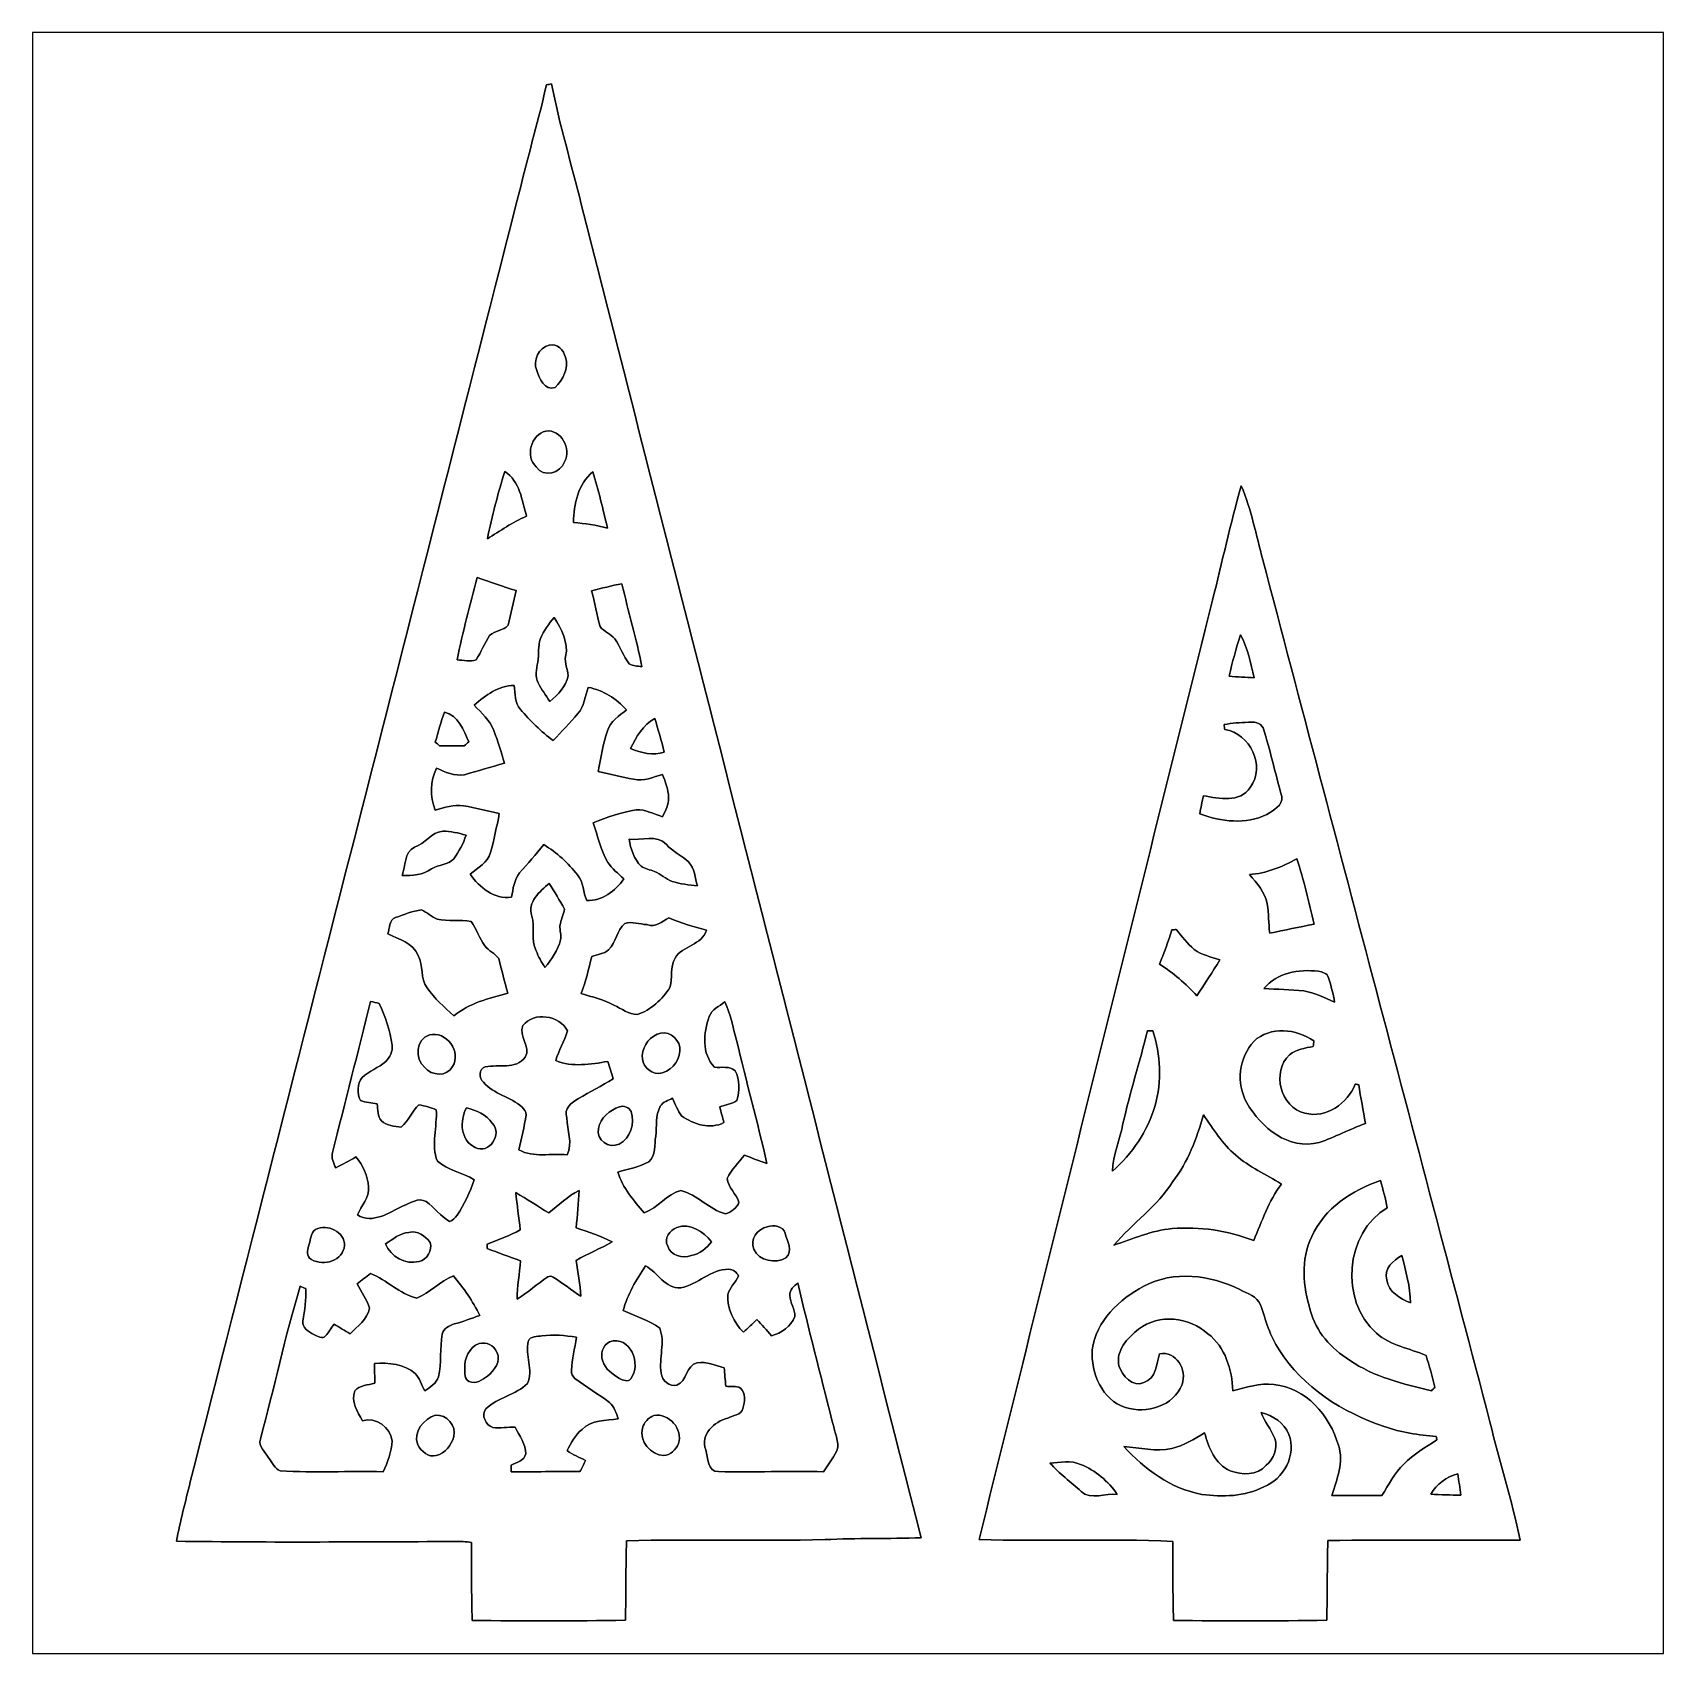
# Model space of a CAD drawing. Header units: centimetres. Extents: x -16.8 to 16.8, y -16.7 to 16.7.
import ezdxf

# ---------------------------------------------------------------- set-up
doc = ezdxf.new("R2010")
doc.units = ezdxf.units.CM
doc.header["$MEASUREMENT"] = 0
doc.layers.add('Layer 1', color=7, linetype='Continuous')

msp = doc.modelspace()

# ---------------------------------------------------------------- linework, layer by layer
at = {"layer": 'Layer 1', "color": 7}
for points, knots in [([(-16.77458, 16.66875), (-16.77458, 16.66875), (16.77458, 16.66875), (16.77458, 16.66875), (16.77458, 16.66875), (16.77458, 16.66875), (16.77458, -16.66875), (16.77458, -16.66875), (16.77458, -16.66875), (16.77458, -16.66875), (-16.77458, -16.66875), (-16.77458, -16.66875), (-16.77458, -16.66875), (-16.77458, -16.66875), (-16.77458, 16.66875), (-16.77458, 16.66875), (-16.77458, 16.66875), (-16.77458, 16.66875), (-16.77458, 16.66875), (-16.77458, 16.66875)], [0, 0, 0, 0, 0.16666667, 0.16666667, 0.16666667, 0.16666667, 0.33333333, 0.33333333, 0.33333333, 0.33333333, 0.5, 0.5, 0.5, 0.5, 0.66666667, 0.66666667, 0.66666667, 0.66666667, 1, 1, 1, 1]), ([(-6.20466, 15.59348), (-6.35529, 14.90133), (-6.56167, 14.22294), (-6.725, 13.53397), (-6.725, 13.53397), (-8.99019, 4.6415), (-11.26702, -4.2478), (-13.53044, -13.14062), (-13.53044, -13.14062), (-13.62781, -13.54667), (-13.73964, -13.95024), (-13.81478, -14.36158), (-13.81478, -14.36158), (-11.85016, -14.39122), (-9.88483, -14.37358), (-7.92021, -14.36793), (-7.92021, -14.36793), (-7.86059, -14.37146), (-7.80168, -14.38063), (-7.74241, -14.38945), (-7.74241, -14.38945), (-7.74418, -14.92285), (-7.74806, -15.45696), (-7.73218, -15.99071), (-7.73218, -15.99071), (-6.68126, -16.00306), (-5.63033, -16.00588), (-4.57976, -15.98754), (-4.57976, -15.98754), (-4.56424, -15.44214), (-4.57306, -14.89639), (-4.55718, -14.35135), (-4.55718, -14.35135), (-3.19758, -14.31996), (-1.83691, -14.36123), (-0.47731, -14.32948), (-0.47731, -14.32948), (0.18239, -14.29632), (0.84314, -14.31255), (1.50319, -14.29032), (1.50319, -14.29032), (-0.81915, -5.14526), (-3.16018, 3.99627), (-5.48711, 13.14062), (-5.48711, 13.14062), (-5.68784, 13.96541), (-5.9376, 14.77892), (-6.09706, 15.61289), (-6.09706, 15.61289), (-6.13304, 15.60654), (-6.16903, 15.60019), (-6.20466, 15.59348), (-6.20466, 15.59348), (-6.20466, 15.59348), (-6.20466, 15.59348), (-6.20466, 15.59348)], [0, 0, 0, 0, 0.06666667, 0.06666667, 0.06666667, 0.06666667, 0.13333333, 0.13333333, 0.13333333, 0.13333333, 0.2, 0.2, 0.2, 0.2, 0.26666667, 0.26666667, 0.26666667, 0.26666667, 0.33333333, 0.33333333, 0.33333333, 0.33333333, 0.4, 0.4, 0.4, 0.4, 0.46666667, 0.46666667, 0.46666667, 0.46666667, 0.53333333, 0.53333333, 0.53333333, 0.53333333, 0.6, 0.6, 0.6, 0.6, 0.66666667, 0.66666667, 0.66666667, 0.66666667, 0.73333333, 0.73333333, 0.73333333, 0.73333333, 0.8, 0.8, 0.8, 0.8, 0.86666667, 0.86666667, 0.86666667, 0.86666667, 1, 1, 1, 1]), ([(-6.14468, 10.23867), (-5.98558, 10.27959), (-5.84518, 10.13495), (-5.81272, 9.98996), (-5.81272, 9.98996), (-5.73334, 9.76312), (-5.86987, 9.52853), (-6.02333, 9.36942), (-6.02333, 9.36942), (-6.23993, 9.29816), (-6.35318, 9.5571), (-6.40292, 9.71938), (-6.40292, 9.71938), (-6.48899, 9.92187), (-6.36517, 10.19457), (-6.14468, 10.23867)], [0, 0, 0, 0, 0.2, 0.2, 0.2, 0.2, 0.4, 0.4, 0.4, 0.4, 0.6, 0.6, 0.6, 0.6, 1, 1, 1, 1]), ([(-6.21524, 8.47266), (-5.89703, 8.51288), (-5.69207, 8.10577), (-5.82895, 7.84225), (-5.82895, 7.84225), (-5.91996, 7.6073), (-6.25651, 7.50535), (-6.41209, 7.7343), (-6.41209, 7.7343), (-6.64739, 7.95091), (-6.52498, 8.40281), (-6.21524, 8.47266)], [0, 0, 0, 0, 0.25, 0.25, 0.25, 0.25, 0.5, 0.5, 0.5, 0.5, 1, 1, 1, 1]), ([(-7.06155, 7.64187), (-6.74723, 7.44114), (-6.70842, 7.04779), (-6.61353, 6.72042), (-6.61353, 6.72042), (-6.90316, 6.60435), (-7.15328, 6.41985), (-7.41715, 6.25792), (-7.41715, 6.25792), (-7.32367, 6.72536), (-7.2009, 7.18679), (-7.06155, 7.64187)], [0, 0, 0, 0, 0.25, 0.25, 0.25, 0.25, 0.5, 0.5, 0.5, 0.5, 1, 1, 1, 1]), ([(-5.64868, 6.59342), (-5.64515, 6.97018), (-5.54849, 7.37905), (-5.25216, 7.63517), (-5.25216, 7.63517), (-5.12833, 7.25487), (-5.04084, 6.86364), (-4.94736, 6.47488), (-4.94736, 6.47488), (-5.1749, 6.54473), (-5.41302, 6.56872), (-5.64868, 6.59342)], [0, 0, 0, 0, 0.25, 0.25, 0.25, 0.25, 0.5, 0.5, 0.5, 0.5, 1, 1, 1, 1]), ([(8.0899, 7.3473), (7.86694, 6.56872), (7.69832, 5.77603), (7.49653, 4.99181), (7.49653, 4.99181), (5.89562, -1.44709), (4.28942, -7.88458), (2.69699, -14.3256), (2.69699, -14.3256), (4.02555, -14.37217), (5.35552, -14.30161), (6.68337, -14.36582), (6.68337, -14.36582), (6.68549, -14.90733), (6.68055, -15.4492), (6.69643, -15.99071), (6.69643, -15.99071), (7.747, -16.00306), (8.79828, -16.00588), (9.84885, -15.98754), (9.84885, -15.98754), (9.86437, -15.44144), (9.85555, -14.89534), (9.87178, -14.34959), (9.87178, -14.34959), (11.18941, -14.32772), (12.50738, -14.34853), (13.82536, -14.33795), (13.82536, -14.33795), (13.66097, -13.51739), (13.40203, -12.72011), (13.20729, -11.90696), (13.20729, -11.90696), (11.65084, -5.99652), (10.09086, -0.08749), (8.53405, 5.82295), (8.53405, 5.82295), (8.39787, 6.33377), (8.29627, 6.85835), (8.0899, 7.3473)], [0, 0, 0, 0, 0.09090909, 0.09090909, 0.09090909, 0.09090909, 0.18181818, 0.18181818, 0.18181818, 0.18181818, 0.27272727, 0.27272727, 0.27272727, 0.27272727, 0.36363636, 0.36363636, 0.36363636, 0.36363636, 0.45454545, 0.45454545, 0.45454545, 0.45454545, 0.54545455, 0.54545455, 0.54545455, 0.54545455, 0.63636364, 0.63636364, 0.63636364, 0.63636364, 0.72727273, 0.72727273, 0.72727273, 0.72727273, 0.81818182, 0.81818182, 0.81818182, 0.81818182, 1, 1, 1, 1]), ([(-7.63164, 5.46241), (-7.366, 5.36434), (-7.09859, 5.27156), (-6.8259, 5.1943), (-6.8259, 5.1943), (-6.88904, 4.95759), (-6.9282, 4.71487), (-6.991, 4.47816), (-6.991, 4.47816), (-7.08801, 4.36563), (-7.26652, 4.37374), (-7.37235, 4.26932), (-7.37235, 4.26932), (-7.48312, 4.11233), (-7.53957, 3.92324), (-7.6521, 3.76802), (-7.6521, 3.76802), (-7.77699, 3.7278), (-7.91034, 3.75885), (-8.03839, 3.7659), (-8.03839, 3.7659), (-7.93503, 4.33846), (-7.76464, 4.8962), (-7.63164, 5.46241)], [0, 0, 0, 0, 0.14285714, 0.14285714, 0.14285714, 0.14285714, 0.28571429, 0.28571429, 0.28571429, 0.28571429, 0.42857143, 0.42857143, 0.42857143, 0.42857143, 0.57142857, 0.57142857, 0.57142857, 0.57142857, 0.71428571, 0.71428571, 0.71428571, 0.71428571, 1, 1, 1, 1]), ([(-5.27473, 5.19007), (-5.06624, 5.23452), (-4.86128, 5.29907), (-4.64961, 5.33047), (-4.64961, 5.33047), (-4.52049, 4.76144), (-4.35151, 4.20088), (-4.2418, 3.62691), (-4.2418, 3.62691), (-4.32823, 3.64102), (-4.42524, 3.6382), (-4.50074, 3.68653), (-4.50074, 3.68653), (-4.62068, 3.84422), (-4.68418, 4.03754), (-4.79954, 4.19841), (-4.79954, 4.19841), (-4.87892, 4.30636), (-5.02109, 4.34446), (-5.10046, 4.45029), (-5.10046, 4.45029), (-5.16784, 4.69477), (-5.21053, 4.94489), (-5.27473, 5.19007)], [0, 0, 0, 0, 0.14285714, 0.14285714, 0.14285714, 0.14285714, 0.28571429, 0.28571429, 0.28571429, 0.28571429, 0.42857143, 0.42857143, 0.42857143, 0.42857143, 0.57142857, 0.57142857, 0.57142857, 0.57142857, 0.71428571, 0.71428571, 0.71428571, 0.71428571, 1, 1, 1, 1]), ([(-6.32601, 4.20582), (-6.26145, 4.36774), (-6.15209, 4.50674), (-6.04344, 4.64114), (-6.04344, 4.64114), (-5.89986, 4.40161), (-5.74111, 4.12327), (-5.80954, 3.8354), (-5.80954, 3.8354), (-5.83988, 3.70134), (-5.76368, 3.57434), (-5.75592, 3.4417), (-5.75592, 3.4417), (-5.80108, 3.21874), (-5.96336, 3.04624), (-6.13692, 2.91077), (-6.13692, 2.91077), (-6.21665, 3.03848), (-6.30626, 3.15877), (-6.37505, 3.29177), (-6.37505, 3.29177), (-6.44913, 3.42265), (-6.40468, 3.57964), (-6.3821, 3.71863), (-6.3821, 3.71863), (-6.34683, 3.8795), (-6.38916, 4.05095), (-6.32601, 4.20582)], [0, 0, 0, 0, 0.125, 0.125, 0.125, 0.125, 0.25, 0.25, 0.25, 0.25, 0.375, 0.375, 0.375, 0.375, 0.5, 0.5, 0.5, 0.5, 0.625, 0.625, 0.625, 0.625, 0.75, 0.75, 0.75, 0.75, 1, 1, 1, 1]), ([(8.07438, 4.27849), (8.23101, 4.01003), (8.27722, 3.69676), (8.35625, 3.39972), (8.35625, 3.39972), (8.18339, 3.4096), (8.01229, 3.41454), (7.84084, 3.43182), (7.84084, 3.43182), (7.90822, 3.71687), (7.98266, 4.0005), (8.07438, 4.27849)], [0, 0, 0, 0, 0.25, 0.25, 0.25, 0.25, 0.5, 0.5, 0.5, 0.5, 1, 1, 1, 1]), ([(-7.68844, 2.83704), (-7.45525, 3.04059), (-7.19279, 3.2385), (-6.86753, 3.24097), (-6.86753, 3.24097), (-6.8393, 3.07411), (-6.86259, 2.88219), (-6.74088, 2.74814), (-6.74088, 2.74814), (-6.53521, 2.51531), (-6.31578, 2.28918), (-6.06354, 2.10573), (-6.06354, 2.10573), (-5.89633, 2.29306), (-5.71712, 2.46944), (-5.55484, 2.66136), (-5.55484, 2.66136), (-5.4296, 2.81446), (-5.40738, 3.01872), (-5.34388, 3.2004), (-5.34388, 3.2004), (-5.03379, 3.14431), (-4.76638, 2.96827), (-4.55542, 2.73756), (-4.55542, 2.73756), (-4.7057, 2.61691), (-4.88985, 2.50296), (-4.95053, 2.30717), (-4.95053, 2.30717), (-5.0352, 2.03518), (-5.0867, 1.75366), (-5.13927, 1.47391), (-5.13927, 1.47391), (-4.89691, 1.41817), (-4.65702, 1.34938), (-4.41078, 1.31128), (-4.41078, 1.31128), (-4.20299, 1.25977), (-4.00826, 1.35608), (-3.81353, 1.41005), (-3.81353, 1.41005), (-3.75849, 1.25518), (-3.69323, 1.10067), (-3.69076, 0.9331), (-3.69076, 0.9331), (-3.67983, 0.78987), (-3.75708, 0.66146), (-3.81882, 0.53799), (-3.81882, 0.53799), (-3.99274, 0.60184), (-4.16525, 0.68897), (-4.35504, 0.68404), (-4.35504, 0.68404), (-4.66266, 0.63359), (-4.95653, 0.52634), (-5.24581, 0.41522), (-5.24581, 0.41522), (-5.14421, 0.14464), (-5.0867, -0.14429), (-4.94418, -0.39829), (-4.94418, -0.39829), (-4.85281, -0.52776), (-4.72828, -0.62936), (-4.61363, -0.73801), (-4.61363, -0.73801), (-4.78614, -0.98919), (-5.05636, -1.19768), (-5.37528, -1.18286), (-5.37528, -1.18286), (-5.45042, -1.01141), (-5.43631, -0.80716), (-5.5626, -0.65758), (-5.5626, -0.65758), (-5.75769, -0.41522), (-5.9884, -0.19297), (-6.25793, -0.03422), (-6.25793, -0.03422), (-6.41456, -0.23601), (-6.59095, -0.42157), (-6.75605, -0.6163), (-6.75605, -0.6163), (-6.87282, -0.75459), (-6.88587, -0.94333), (-6.92468, -1.11231), (-6.92468, -1.11231), (-7.2831, -1.16381), (-7.58014, -0.91652), (-7.7724, -0.6417), (-7.7724, -0.6417), (-7.61718, -0.51259), (-7.4108, -0.40605), (-7.35224, -0.19861), (-7.35224, -0.19861), (-7.28204, 0.06703), (-7.22665, 0.3362), (-7.17338, 0.60572), (-7.17338, 0.60572), (-7.41962, 0.65546), (-7.66198, 0.7239), (-7.90998, 0.76447), (-7.90998, 0.76447), (-8.11142, 0.80363), (-8.30298, 0.72672), (-8.49348, 0.67733), (-8.49348, 0.67733), (-8.60707, 0.9585), (-8.59084, 1.26647), (-8.46596, 1.54234), (-8.46596, 1.54234), (-8.28675, 1.45874), (-8.09308, 1.36878), (-7.88917, 1.40476), (-7.88917, 1.40476), (-7.6133, 1.48026), (-7.34025, 1.56704), (-7.06367, 1.64077), (-7.06367, 1.64077), (-7.13811, 1.86478), (-7.20196, 2.09268), (-7.28592, 2.31316), (-7.28592, 2.31316), (-7.36353, 2.52659), (-7.54345, 2.67123), (-7.68844, 2.83704)], [0, 0, 0, 0, 0.03125, 0.03125, 0.03125, 0.03125, 0.0625, 0.0625, 0.0625, 0.0625, 0.09375, 0.09375, 0.09375, 0.09375, 0.125, 0.125, 0.125, 0.125, 0.15625, 0.15625, 0.15625, 0.15625, 0.1875, 0.1875, 0.1875, 0.1875, 0.21875, 0.21875, 0.21875, 0.21875, 0.25, 0.25, 0.25, 0.25, 0.28125, 0.28125, 0.28125, 0.28125, 0.3125, 0.3125, 0.3125, 0.3125, 0.34375, 0.34375, 0.34375, 0.34375, 0.375, 0.375, 0.375, 0.375, 0.40625, 0.40625, 0.40625, 0.40625, 0.4375, 0.4375, 0.4375, 0.4375, 0.46875, 0.46875, 0.46875, 0.46875, 0.5, 0.5, 0.5, 0.5, 0.53125, 0.53125, 0.53125, 0.53125, 0.5625, 0.5625, 0.5625, 0.5625, 0.59375, 0.59375, 0.59375, 0.59375, 0.625, 0.625, 0.625, 0.625, 0.65625, 0.65625, 0.65625, 0.65625, 0.6875, 0.6875, 0.6875, 0.6875, 0.71875, 0.71875, 0.71875, 0.71875, 0.75, 0.75, 0.75, 0.75, 0.78125, 0.78125, 0.78125, 0.78125, 0.8125, 0.8125, 0.8125, 0.8125, 0.84375, 0.84375, 0.84375, 0.84375, 0.875, 0.875, 0.875, 0.875, 0.90625, 0.90625, 0.90625, 0.90625, 0.9375, 0.9375, 0.9375, 0.9375, 1, 1, 1, 1]), ([(-8.30263, 2.69064), (-8.01476, 2.62396), (-7.90434, 2.32481), (-7.80203, 2.07892), (-7.80203, 2.07892), (-7.83343, 2.05211), (-7.86448, 2.0253), (-7.89552, 1.99778), (-7.89552, 1.99778), (-8.02252, 1.99778), (-8.27687, 1.99813), (-8.40387, 1.99813), (-8.40387, 1.99813), (-8.43245, 2.02389), (-8.46102, 2.04964), (-8.48995, 2.07539), (-8.48995, 2.07539), (-8.43209, 2.28177), (-8.37494, 2.48885), (-8.30263, 2.69064)], [0, 0, 0, 0, 0.16666667, 0.16666667, 0.16666667, 0.16666667, 0.33333333, 0.33333333, 0.33333333, 0.33333333, 0.5, 0.5, 0.5, 0.5, 0.66666667, 0.66666667, 0.66666667, 0.66666667, 1, 1, 1, 1]), ([(-4.47252, 1.9431), (-4.36069, 2.18475), (-4.21464, 2.42499), (-3.97722, 2.56081), (-3.97722, 2.56081), (-3.90066, 2.33398), (-3.8414, 2.10185), (-3.78037, 1.87043), (-3.78037, 1.87043), (-4.01073, 1.79352), (-4.25591, 1.84961), (-4.47252, 1.9431)], [0, 0, 0, 0, 0.25, 0.25, 0.25, 0.25, 0.5, 0.5, 0.5, 0.5, 1, 1, 1, 1]), ([(7.73889, 2.43417), (7.90293, 2.46556), (8.06909, 2.48003), (8.23701, 2.4825), (8.23701, 2.4825), (8.34037, 2.50014), (8.48819, 2.47615), (8.53863, 2.36855), (8.53863, 2.36855), (8.68927, 1.90465), (8.79369, 1.42663), (8.92175, 0.95638), (8.92175, 0.95638), (8.95315, 0.768), (8.74748, 0.67451), (8.61977, 0.58632), (8.61977, 0.58632), (8.18056, 0.37853), (7.67962, 0.43498), (7.23688, 0.59972), (7.23688, 0.59972), (7.25876, 0.72496), (7.28451, 0.84808), (7.31132, 0.9719), (7.31132, 0.9719), (7.63764, 0.91475), (8.05956, 0.8188), (8.27476, 1.14476), (8.27476, 1.14476), (8.6046, 1.58327), (8.26805, 2.25319), (7.75123, 2.33257), (7.75123, 2.33257), (7.74841, 2.35797), (7.74206, 2.40877), (7.73889, 2.43417)], [0, 0, 0, 0, 0.1, 0.1, 0.1, 0.1, 0.2, 0.2, 0.2, 0.2, 0.3, 0.3, 0.3, 0.3, 0.4, 0.4, 0.4, 0.4, 0.5, 0.5, 0.5, 0.5, 0.6, 0.6, 0.6, 0.6, 0.7, 0.7, 0.7, 0.7, 0.8, 0.8, 0.8, 0.8, 1, 1, 1, 1]), ([(-8.3372, 0.24412), (-8.17421, 0.24412), (-8.01405, 0.20355), (-7.85707, 0.16228), (-7.85707, 0.16228), (-7.91457, -0.01164), (-7.99994, -0.17639), (-8.11071, -0.32244), (-8.11071, -0.32244), (-8.22607, -0.45967), (-8.42963, -0.43533), (-8.57003, -0.53446), (-8.57003, -0.53446), (-8.7436, -0.65581), (-8.96479, -0.6731), (-9.17046, -0.67098), (-9.17046, -0.67098), (-9.10484, -0.47413), (-9.13165, -0.18768), (-8.91963, -0.08714), (-8.91963, -0.08714), (-8.69738, -0.02011), (-8.57638, 0.2219), (-8.3372, 0.24412)], [0, 0, 0, 0, 0.14285714, 0.14285714, 0.14285714, 0.14285714, 0.28571429, 0.28571429, 0.28571429, 0.28571429, 0.42857143, 0.42857143, 0.42857143, 0.42857143, 0.57142857, 0.57142857, 0.57142857, 0.57142857, 0.71428571, 0.71428571, 0.71428571, 0.71428571, 1, 1, 1, 1]), ([(-4.50533, 0.07796), (-4.25768, 0.04798), (-3.92712, 0.18909), (-3.73698, -0.0321), (-3.73698, -0.0321), (-3.60609, -0.17745), (-3.42124, -0.254), (-3.28154, -0.38911), (-3.28154, -0.38911), (-3.15771, -0.52211), (-3.14254, -0.71649), (-3.09951, -0.88371), (-3.09951, -0.88371), (-3.27272, -0.86289), (-3.4484, -0.84384), (-3.61527, -0.79058), (-3.61527, -0.79058), (-3.75144, -0.74718), (-3.84916, -0.63288), (-3.98286, -0.58526), (-3.98286, -0.58526), (-4.07423, -0.55033), (-4.17371, -0.53269), (-4.25591, -0.47801), (-4.25591, -0.47801), (-4.40196, -0.32844), (-4.46934, -0.12383), (-4.50533, 0.07796)], [0, 0, 0, 0, 0.125, 0.125, 0.125, 0.125, 0.25, 0.25, 0.25, 0.25, 0.375, 0.375, 0.375, 0.375, 0.5, 0.5, 0.5, 0.5, 0.625, 0.625, 0.625, 0.625, 0.75, 0.75, 0.75, 0.75, 1, 1, 1, 1]), ([(8.25676, -0.64876), (8.60637, -0.62336), (8.93163, -0.49636), (9.23255, -0.32279), (9.23255, -0.32279), (9.3793, -0.76412), (9.48584, -1.21744), (9.58779, -1.67076), (9.58779, -1.67076), (9.28335, -1.73002), (8.97996, -1.79246), (8.67692, -1.85526), (8.67692, -1.85526), (8.64588, -1.65523), (8.66316, -1.45027), (8.62612, -1.25166), (8.62612, -1.25166), (8.57356, -1.01565), (8.4201, -0.81986), (8.25676, -0.64876)], [0, 0, 0, 0, 0.16666667, 0.16666667, 0.16666667, 0.16666667, 0.33333333, 0.33333333, 0.33333333, 0.33333333, 0.5, 0.5, 0.5, 0.5, 0.66666667, 0.66666667, 0.66666667, 0.66666667, 1, 1, 1, 1]), ([(-6.50628, -1.50178), (-6.60047, -1.21673), (-6.34365, -0.99342), (-6.14468, -0.8315), (-6.14468, -0.8315), (-6.03779, -1.00577), (-5.93266, -1.18145), (-5.82895, -1.35819), (-5.82895, -1.35819), (-5.85717, -1.47285), (-5.90585, -1.58433), (-5.92596, -1.7018), (-5.92596, -1.7018), (-5.93443, -1.79987), (-5.88998, -1.89724), (-5.91185, -1.99496), (-5.91185, -1.99496), (-5.97747, -2.20345), (-6.08859, -2.39677), (-6.23429, -2.5594), (-6.23429, -2.5594), (-6.30626, -2.45145), (-6.36976, -2.33645), (-6.41526, -2.21544), (-6.41526, -2.21544), (-6.5345, -1.99214), (-6.43008, -1.73496), (-6.50628, -1.50178)], [0, 0, 0, 0, 0.125, 0.125, 0.125, 0.125, 0.25, 0.25, 0.25, 0.25, 0.375, 0.375, 0.375, 0.375, 0.5, 0.5, 0.5, 0.5, 0.625, 0.625, 0.625, 0.625, 0.75, 0.75, 0.75, 0.75, 1, 1, 1, 1]), ([(-9.30593, -1.5307), (-9.12918, -1.4799), (-8.95773, -1.3903), (-8.77217, -1.37724), (-8.77217, -1.37724), (-8.66034, -1.42875), (-8.56827, -1.5173), (-8.45432, -1.56457), (-8.45432, -1.56457), (-8.22501, -1.62348), (-7.98301, -1.56175), (-7.75441, -1.61431), (-7.75441, -1.61431), (-7.64152, -1.76918), (-7.58261, -1.95686), (-7.47395, -2.11526), (-7.47395, -2.11526), (-7.39563, -2.22038), (-7.25805, -2.26907), (-7.18644, -2.37808), (-7.18644, -2.37808), (-7.11941, -2.61338), (-7.07284, -2.85468), (-6.99699, -3.08786), (-6.99699, -3.08786), (-7.38505, -3.19264), (-7.79004, -3.29177), (-8.10719, -3.55353), (-8.10719, -3.55353), (-8.30898, -3.37891), (-8.50477, -3.19511), (-8.65999, -2.97709), (-8.65999, -2.97709), (-8.80286, -2.78518), (-8.72878, -2.51848), (-8.84132, -2.31352), (-8.84132, -2.31352), (-8.95456, -2.05881), (-9.23255, -1.97591), (-9.46503, -1.86796), (-9.46503, -1.86796), (-9.42728, -1.76213), (-9.44668, -1.57233), (-9.30593, -1.5307)], [0, 0, 0, 0, 0.08333333, 0.08333333, 0.08333333, 0.08333333, 0.16666667, 0.16666667, 0.16666667, 0.16666667, 0.25, 0.25, 0.25, 0.25, 0.33333333, 0.33333333, 0.33333333, 0.33333333, 0.41666667, 0.41666667, 0.41666667, 0.41666667, 0.5, 0.5, 0.5, 0.5, 0.58333333, 0.58333333, 0.58333333, 0.58333333, 0.66666667, 0.66666667, 0.66666667, 0.66666667, 0.75, 0.75, 0.75, 0.75, 0.83333333, 0.83333333, 0.83333333, 0.83333333, 1, 1, 1, 1]), ([(-4.13667, -1.67781), (-3.96099, -1.74943), (-3.82199, -1.61678), (-3.68476, -1.5367), (-3.68476, -1.5367), (-3.43782, -1.65418), (-3.17218, -1.71909), (-2.90971, -1.79176), (-2.90971, -1.79176), (-3.00284, -2.10326), (-3.40889, -2.10538), (-3.55706, -2.37102), (-3.55706, -2.37102), (-3.66995, -2.55129), (-3.60433, -2.77636), (-3.66466, -2.97145), (-3.66466, -2.97145), (-3.82023, -3.21839), (-4.05412, -3.43147), (-4.33176, -3.52954), (-4.33176, -3.52954), (-4.50956, -3.52743), (-4.65914, -3.40572), (-4.81718, -3.33763), (-4.81718, -3.33763), (-5.02497, -3.21557), (-5.2638, -3.17288), (-5.48781, -3.09245), (-5.48781, -3.09245), (-5.39186, -2.84621), (-5.33647, -2.58692), (-5.27156, -2.33151), (-5.27156, -2.33151), (-5.15373, -2.29764), (-5.02391, -2.28), (-4.92584, -2.20063), (-4.92584, -2.20063), (-4.77132, -2.04717), (-4.75933, -1.79352), (-4.59105, -1.65312), (-4.59105, -1.65312), (-4.44253, -1.60443), (-4.28731, -1.67499), (-4.13667, -1.67781)], [0, 0, 0, 0, 0.08333333, 0.08333333, 0.08333333, 0.08333333, 0.16666667, 0.16666667, 0.16666667, 0.16666667, 0.25, 0.25, 0.25, 0.25, 0.33333333, 0.33333333, 0.33333333, 0.33333333, 0.41666667, 0.41666667, 0.41666667, 0.41666667, 0.5, 0.5, 0.5, 0.5, 0.58333333, 0.58333333, 0.58333333, 0.58333333, 0.66666667, 0.66666667, 0.66666667, 0.66666667, 0.75, 0.75, 0.75, 0.75, 0.83333333, 0.83333333, 0.83333333, 0.83333333, 1, 1, 1, 1]), ([(6.66362, -1.78717), (6.68584, -1.78541), (6.73029, -1.78188), (6.75252, -1.78012), (6.75252, -1.78012), (6.86999, -1.92088), (6.98147, -2.07045), (7.12294, -2.18934), (7.12294, -2.18934), (7.27569, -2.30822), (7.47395, -2.33715), (7.65069, -2.40559), (7.65069, -2.40559), (7.49582, -2.65289), (7.33778, -2.89842), (7.17585, -3.14149), (7.17585, -3.14149), (6.94655, -2.89419), (6.69607, -2.66841), (6.4068, -2.49343), (6.4068, -2.49343), (6.50275, -2.26201), (6.58848, -2.026), (6.66362, -1.78717)], [0, 0, 0, 0, 0.14285714, 0.14285714, 0.14285714, 0.14285714, 0.28571429, 0.28571429, 0.28571429, 0.28571429, 0.42857143, 0.42857143, 0.42857143, 0.42857143, 0.57142857, 0.57142857, 0.57142857, 0.57142857, 0.71428571, 0.71428571, 0.71428571, 0.71428571, 1, 1, 1, 1]), ([(8.55486, -2.99332), (8.82227, -2.67159), (9.27664, -2.59151), (9.67281, -2.63701), (9.67281, -2.63701), (9.75607, -2.65359), (9.86155, -2.67829), (9.88836, -2.77213), (9.88836, -2.77213), (9.93775, -2.93617), (9.98079, -3.10444), (10.01148, -3.27378), (10.01148, -3.27378), (9.80828, -3.17712), (9.60014, -3.08539), (9.37789, -3.04341), (9.37789, -3.04341), (9.10449, -3.01166), (8.82897, -3.0099), (8.55486, -2.99332)], [0, 0, 0, 0, 0.16666667, 0.16666667, 0.16666667, 0.16666667, 0.33333333, 0.33333333, 0.33333333, 0.33333333, 0.5, 0.5, 0.5, 0.5, 0.66666667, 0.66666667, 0.66666667, 0.66666667, 1, 1, 1, 1]), ([(-9.82169, -3.25684), (-9.76207, -3.27025), (-9.70209, -3.28436), (-9.64212, -3.29812), (-9.64212, -3.29812), (-9.51689, -3.57152), (-9.42023, -3.86009), (-9.3793, -4.15854), (-9.3793, -4.15854), (-9.36131, -4.28449), (-9.42587, -4.40584), (-9.51018, -4.49474), (-9.51018, -4.49474), (-9.65376, -4.6288), (-9.85449, -4.68489), (-9.99631, -4.82141), (-9.99631, -4.82141), (-10.10144, -4.95053), (-10.10038, -5.15197), (-10.03088, -5.29837), (-10.03088, -5.29837), (-9.91905, -5.33294), (-9.80052, -5.34529), (-9.68516, -5.36751), (-9.68516, -5.36751), (-9.66682, -5.48005), (-9.68834, -5.62504), (-9.59626, -5.71394), (-9.59626, -5.71394), (-9.48619, -5.81166), (-9.33062, -5.83106), (-9.19021, -5.84376), (-9.19021, -5.84376), (-9.03499, -5.71747), (-8.9729, -5.51603), (-8.82615, -5.38374), (-8.82615, -5.38374), (-8.7055, -5.40949), (-8.58696, -5.44336), (-8.47055, -5.48534), (-8.47055, -5.48534), (-8.44726, -5.83283), (-8.58485, -6.20995), (-8.44797, -6.54367), (-8.44797, -6.54367), (-8.23383, -6.73417), (-7.92903, -6.77298), (-7.68985, -6.92926), (-7.68985, -6.92926), (-7.78016, -7.18326), (-7.89234, -7.43056), (-8.04298, -7.65492), (-8.04298, -7.65492), (-8.08108, -7.71066), (-8.12906, -7.76676), (-8.19785, -7.78298), (-8.19785, -7.78298), (-8.38024, -7.67433), (-8.50759, -7.49617), (-8.6801, -7.37553), (-8.6801, -7.37553), (-8.83497, -7.28451), (-9.01065, -7.40763), (-9.15317, -7.46372), (-9.15317, -7.46372), (-9.44033, -7.60095), (-9.77547, -7.84472), (-10.09368, -7.64893), (-10.09368, -7.64893), (-10.00654, -7.46125), (-9.85026, -7.29403), (-9.86331, -7.07461), (-9.86331, -7.07461), (-9.88448, -6.84777), (-9.9755, -6.6294), (-10.12437, -6.45689), (-10.12437, -6.45689), (-10.26054, -6.53556), (-10.39777, -6.61282), (-10.53959, -6.68161), (-10.53959, -6.68161), (-10.57663, -6.58213), (-10.63943, -6.47771), (-10.60591, -6.36799), (-10.60591, -6.36799), (-10.34274, -5.33118), (-10.08204, -4.29401), (-9.82169, -3.25684)], [0, 0, 0, 0, 0.04347826, 0.04347826, 0.04347826, 0.04347826, 0.08695652, 0.08695652, 0.08695652, 0.08695652, 0.13043478, 0.13043478, 0.13043478, 0.13043478, 0.17391304, 0.17391304, 0.17391304, 0.17391304, 0.2173913, 0.2173913, 0.2173913, 0.2173913, 0.26086957, 0.26086957, 0.26086957, 0.26086957, 0.30434783, 0.30434783, 0.30434783, 0.30434783, 0.34782609, 0.34782609, 0.34782609, 0.34782609, 0.39130435, 0.39130435, 0.39130435, 0.39130435, 0.43478261, 0.43478261, 0.43478261, 0.43478261, 0.47826087, 0.47826087, 0.47826087, 0.47826087, 0.52173913, 0.52173913, 0.52173913, 0.52173913, 0.56521739, 0.56521739, 0.56521739, 0.56521739, 0.60869565, 0.60869565, 0.60869565, 0.60869565, 0.65217391, 0.65217391, 0.65217391, 0.65217391, 0.69565217, 0.69565217, 0.69565217, 0.69565217, 0.73913043, 0.73913043, 0.73913043, 0.73913043, 0.7826087, 0.7826087, 0.7826087, 0.7826087, 0.82608696, 0.82608696, 0.82608696, 0.82608696, 0.86956522, 0.86956522, 0.86956522, 0.86956522, 0.91304348, 0.91304348, 0.91304348, 0.91304348, 1, 1, 1, 1]), ([(-2.85291, -3.57152), (-2.80741, -3.42265), (-2.64513, -3.36197), (-2.53612, -3.26672), (-2.53612, -3.26672), (-2.413, -3.51402), (-2.36855, -3.7906), (-2.29376, -4.05483), (-2.29376, -4.05483), (-2.09127, -4.90326), (-1.86126, -5.74499), (-1.66758, -6.59518), (-1.66758, -6.59518), (-1.82457, -6.54332), (-1.97591, -6.47665), (-2.13148, -6.42126), (-2.13148, -6.42126), (-2.25178, -6.57719), (-2.40136, -6.71971), (-2.4832, -6.90139), (-2.4832, -6.90139), (-2.46627, -7.08731), (-2.29764, -7.21466), (-2.24296, -7.38928), (-2.24296, -7.38928), (-2.28671, -7.51029), (-2.39995, -7.59354), (-2.52095, -7.62811), (-2.52095, -7.62811), (-2.85856, -7.53921), (-3.10021, -7.22912), (-3.43994, -7.14693), (-3.43994, -7.14693), (-3.73063, -7.21783), (-3.90913, -7.5117), (-4.19488, -7.60659), (-4.19488, -7.60659), (-4.40866, -7.35048), (-4.6355, -7.09366), (-4.73498, -6.76839), (-4.73498, -6.76839), (-4.52155, -6.70031), (-4.28907, -6.67385), (-4.0954, -6.55532), (-4.0954, -6.55532), (-3.94159, -6.43008), (-3.98956, -6.20007), (-3.9564, -6.03003), (-3.9564, -6.03003), (-3.92924, -5.82542), (-3.96522, -5.60388), (-3.86186, -5.41584), (-3.86186, -5.41584), (-3.80859, -5.32271), (-3.70099, -5.29272), (-3.61033, -5.25074), (-3.61033, -5.25074), (-3.55529, -5.37492), (-3.49956, -5.49981), (-3.42441, -5.61446), (-3.42441, -5.61446), (-3.17818, -5.78309), (-2.83528, -5.89668), (-2.55164, -5.75098), (-2.55164, -5.75098), (-2.58198, -5.64374), (-2.61091, -5.53614), (-2.63737, -5.42784), (-2.63737, -5.42784), (-2.5206, -5.38621), (-2.39078, -5.36893), (-2.28776, -5.29625), (-2.28776, -5.29625), (-2.22991, -5.10117), (-2.22497, -4.86798), (-2.32198, -4.68559), (-2.32198, -4.68559), (-2.43205, -4.57729), (-2.60738, -4.6288), (-2.74673, -4.61151), (-2.74673, -4.61151), (-3.01413, -4.32929), (-2.97603, -3.90984), (-2.85291, -3.57152)], [0, 0, 0, 0, 0.04545455, 0.04545455, 0.04545455, 0.04545455, 0.09090909, 0.09090909, 0.09090909, 0.09090909, 0.13636364, 0.13636364, 0.13636364, 0.13636364, 0.18181818, 0.18181818, 0.18181818, 0.18181818, 0.22727273, 0.22727273, 0.22727273, 0.22727273, 0.27272727, 0.27272727, 0.27272727, 0.27272727, 0.31818182, 0.31818182, 0.31818182, 0.31818182, 0.36363636, 0.36363636, 0.36363636, 0.36363636, 0.40909091, 0.40909091, 0.40909091, 0.40909091, 0.45454545, 0.45454545, 0.45454545, 0.45454545, 0.5, 0.5, 0.5, 0.5, 0.54545455, 0.54545455, 0.54545455, 0.54545455, 0.59090909, 0.59090909, 0.59090909, 0.59090909, 0.63636364, 0.63636364, 0.63636364, 0.63636364, 0.68181818, 0.68181818, 0.68181818, 0.68181818, 0.72727273, 0.72727273, 0.72727273, 0.72727273, 0.77272727, 0.77272727, 0.77272727, 0.77272727, 0.81818182, 0.81818182, 0.81818182, 0.81818182, 0.86363636, 0.86363636, 0.86363636, 0.86363636, 0.90909091, 0.90909091, 0.90909091, 0.90909091, 1, 1, 1, 1]), ([(-6.68655, -3.75673), (-6.46677, -3.46004), (-5.93196, -3.54436), (-5.77144, -3.86362), (-5.77144, -3.86362), (-5.82613, -4.07705), (-5.95559, -4.26367), (-6.0131, -4.4771), (-6.0131, -4.4771), (-5.66984, -4.61398), (-5.29273, -4.55436), (-4.9403, -4.49298), (-4.9403, -4.49298), (-4.89797, -4.60939), (-4.86657, -4.72757), (-4.83411, -4.84822), (-4.83411, -4.84822), (-5.06413, -4.99533), (-5.30543, -5.12233), (-5.54426, -5.25357), (-5.54426, -5.25357), (-5.68113, -5.34), (-5.85682, -5.461), (-5.78414, -5.65538), (-5.78414, -5.65538), (-5.77533, -5.90726), (-5.65926, -6.1722), (-5.77956, -6.41456), (-5.77956, -6.41456), (-6.10623, -6.37857), (-6.46853, -6.47771), (-6.77051, -6.31331), (-6.77051, -6.31331), (-6.7183, -6.07272), (-6.65621, -5.83353), (-6.62199, -5.58976), (-6.62199, -5.58976), (-6.61741, -5.52697), (-6.66362, -5.47652), (-6.70278, -5.43384), (-6.70278, -5.43384), (-6.93808, -5.21935), (-7.2898, -5.17102), (-7.49653, -4.9216), (-7.49653, -4.9216), (-7.60271, -4.84117), (-7.59919, -4.64502), (-7.46301, -4.60516), (-7.46301, -4.60516), (-7.1882, -4.54625), (-6.84142, -4.67289), (-6.63928, -4.40267), (-6.63928, -4.40267), (-6.51757, -4.19276), (-6.78251, -3.96699), (-6.68655, -3.75673)], [0, 0, 0, 0, 0.06666667, 0.06666667, 0.06666667, 0.06666667, 0.13333333, 0.13333333, 0.13333333, 0.13333333, 0.2, 0.2, 0.2, 0.2, 0.26666667, 0.26666667, 0.26666667, 0.26666667, 0.33333333, 0.33333333, 0.33333333, 0.33333333, 0.4, 0.4, 0.4, 0.4, 0.46666667, 0.46666667, 0.46666667, 0.46666667, 0.53333333, 0.53333333, 0.53333333, 0.53333333, 0.6, 0.6, 0.6, 0.6, 0.66666667, 0.66666667, 0.66666667, 0.66666667, 0.73333333, 0.73333333, 0.73333333, 0.73333333, 0.8, 0.8, 0.8, 0.8, 0.86666667, 0.86666667, 0.86666667, 0.86666667, 1, 1, 1, 1]), ([(-8.61095, -3.94758), (-8.26594, -3.85551), (-7.94491, -4.29966), (-8.1347, -4.59987), (-8.1347, -4.59987), (-8.24054, -4.81295), (-8.57426, -4.79178), (-8.70797, -4.61574), (-8.70797, -4.61574), (-8.9221, -4.44888), (-8.88824, -4.02731), (-8.61095, -3.94758)], [0, 0, 0, 0, 0.25, 0.25, 0.25, 0.25, 0.5, 0.5, 0.5, 0.5, 1, 1, 1, 1]), ([(-3.85092, -3.90878), (-3.64173, -3.87033), (-3.43923, -4.06894), (-3.46004, -4.27884), (-3.46004, -4.27884), (-3.47063, -4.50956), (-3.66607, -4.72299), (-3.89819, -4.74063), (-3.89819, -4.74063), (-4.09222, -4.7431), (-4.24356, -4.55436), (-4.23474, -4.36809), (-4.23474, -4.36809), (-4.21605, -4.15643), (-4.06188, -3.95711), (-3.85092, -3.90878)], [0, 0, 0, 0, 0.2, 0.2, 0.2, 0.2, 0.4, 0.4, 0.4, 0.4, 0.6, 0.6, 0.6, 0.6, 1, 1, 1, 1]), ([(6.15879, -3.86609), (6.18737, -3.86468), (6.24452, -3.86186), (6.27309, -3.86045), (6.27309, -3.86045), (6.42726, -4.35645), (6.45654, -4.89938), (6.31896, -5.40244), (6.31896, -5.40244), (6.1655, -5.92384), (5.84835, -6.39798), (5.43807, -6.75111), (5.43807, -6.75111), (5.45465, -6.41315), (5.59364, -6.096), (5.65714, -5.76686), (5.65714, -5.76686), (5.80249, -5.12727), (6.00287, -4.5025), (6.15879, -3.86609)], [0, 0, 0, 0, 0.16666667, 0.16666667, 0.16666667, 0.16666667, 0.33333333, 0.33333333, 0.33333333, 0.33333333, 0.5, 0.5, 0.5, 0.5, 0.66666667, 0.66666667, 0.66666667, 0.66666667, 1, 1, 1, 1]), ([(8.34813, -4.07988), (8.68786, -3.76167), (9.22232, -3.82199), (9.58356, -4.07035), (9.58356, -4.07035), (9.57933, -4.1081), (9.57545, -4.14655), (9.57192, -4.185), (9.57192, -4.185), (9.40223, -4.21464), (9.22373, -4.24991), (9.08226, -4.35469), (9.08226, -4.35469), (8.7055, -4.70676), (8.89882, -5.44124), (9.40117, -5.55625), (9.40117, -5.55625), (9.84074, -5.6769), (10.27501, -5.35552), (10.43658, -4.95794), (10.43658, -4.95794), (10.45422, -4.96182), (10.48914, -4.96993), (10.50643, -4.97417), (10.50643, -4.97417), (10.54594, -5.23981), (10.60697, -5.50228), (10.64366, -5.76862), (10.64366, -5.76862), (10.32228, -5.88786), (10.01712, -6.04873), (9.69363, -6.16056), (9.69363, -6.16056), (9.06039, -6.32072), (8.49595, -5.85929), (8.20561, -5.34211), (8.20561, -5.34211), (7.97666, -4.9463), (8.04439, -4.41713), (8.34813, -4.07988)], [0, 0, 0, 0, 0.09090909, 0.09090909, 0.09090909, 0.09090909, 0.18181818, 0.18181818, 0.18181818, 0.18181818, 0.27272727, 0.27272727, 0.27272727, 0.27272727, 0.36363636, 0.36363636, 0.36363636, 0.36363636, 0.45454545, 0.45454545, 0.45454545, 0.45454545, 0.54545455, 0.54545455, 0.54545455, 0.54545455, 0.63636364, 0.63636364, 0.63636364, 0.63636364, 0.72727273, 0.72727273, 0.72727273, 0.72727273, 0.81818182, 0.81818182, 0.81818182, 0.81818182, 1, 1, 1, 1]), ([(-7.85142, -5.44724), (-7.6514, -5.49734), (-7.43232, -5.5813), (-7.31802, -5.76509), (-7.31802, -5.76509), (-7.09189, -5.98382), (-7.38681, -6.41809), (-7.67256, -6.26145), (-7.67256, -6.26145), (-7.97701, -6.1214), (-7.98971, -5.71253), (-7.85142, -5.44724)], [0, 0, 0, 0, 0.25, 0.25, 0.25, 0.25, 0.5, 0.5, 0.5, 0.5, 1, 1, 1, 1]), ([(-4.69829, -5.42502), (-4.61186, -5.39785), (-4.49827, -5.43454), (-4.46299, -5.52274), (-4.46299, -5.52274), (-4.38362, -5.76439), (-4.47287, -6.07448), (-4.70853, -6.19337), (-4.70853, -6.19337), (-4.91243, -6.29532), (-5.19007, -6.1087), (-5.13292, -5.87375), (-5.13292, -5.87375), (-5.09799, -5.65044), (-4.90079, -5.49522), (-4.69829, -5.42502)], [0, 0, 0, 0, 0.2, 0.2, 0.2, 0.2, 0.4, 0.4, 0.4, 0.4, 0.6, 0.6, 0.6, 0.6, 1, 1, 1, 1]), ([(6.68302, -6.9656), (6.99594, -6.5599), (7.17268, -6.07836), (7.31238, -5.59223), (7.31238, -5.59223), (7.5184, -5.87834), (7.70043, -6.1916), (7.97595, -6.41879), (7.97595, -6.41879), (8.25571, -6.66715), (8.60249, -6.81708), (8.91611, -7.01569), (8.91611, -7.01569), (8.65046, -7.36459), (8.51535, -7.77981), (8.34707, -8.17774), (8.34707, -8.17774), (7.81509, -7.97172), (7.23759, -7.88458), (6.66821, -7.93256), (6.66821, -7.93256), (6.24875, -7.96854), (5.86387, -8.14352), (5.46841, -8.27088), (5.46841, -8.27088), (5.8547, -7.81861), (6.36129, -7.47466), (6.68302, -6.9656)], [0, 0, 0, 0, 0.125, 0.125, 0.125, 0.125, 0.25, 0.25, 0.25, 0.25, 0.375, 0.375, 0.375, 0.375, 0.5, 0.5, 0.5, 0.5, 0.625, 0.625, 0.625, 0.625, 0.75, 0.75, 0.75, 0.75, 1, 1, 1, 1]), ([(9.54052, -8.09484), (9.8044, -7.51664), (10.36708, -7.13599), (10.95657, -6.94549), (10.95657, -6.94549), (11.00631, -7.12999), (11.05711, -7.3152), (11.09451, -7.50323), (11.09451, -7.50323), (10.2175, -8.02217), (10.11273, -9.41846), (10.87191, -10.08345), (10.87191, -10.08345), (11.16048, -10.33427), (11.55241, -10.39566), (11.89214, -10.54135), (11.89214, -10.54135), (11.96411, -10.75478), (12.01455, -10.97562), (12.07382, -11.19399), (12.07382, -11.19399), (12.04983, -11.21869), (12.02655, -11.24409), (12.00326, -11.26949), (12.00326, -11.26949), (11.42259, -11.12449), (10.81652, -10.98726), (10.3191, -10.63554), (10.3191, -10.63554), (9.93987, -10.40624), (9.62342, -10.04711), (9.51089, -9.61249), (9.51089, -9.61249), (9.36166, -9.12424), (9.30663, -8.56686), (9.54052, -8.09484)], [0, 0, 0, 0, 0.1, 0.1, 0.1, 0.1, 0.2, 0.2, 0.2, 0.2, 0.3, 0.3, 0.3, 0.3, 0.4, 0.4, 0.4, 0.4, 0.5, 0.5, 0.5, 0.5, 0.6, 0.6, 0.6, 0.6, 0.7, 0.7, 0.7, 0.7, 0.8, 0.8, 0.8, 0.8, 1, 1, 1, 1]), ([(-6.15633, -7.60942), (-5.95171, -7.45067), (-5.76509, -7.2644), (-5.53226, -7.14622), (-5.53226, -7.14622), (-5.54673, -7.40198), (-5.56824, -7.65739), (-5.59223, -7.91281), (-5.59223, -7.91281), (-5.34529, -8.00594), (-5.08706, -8.07614), (-4.85493, -8.20526), (-4.85493, -8.20526), (-5.09411, -8.34566), (-5.35305, -8.44762), (-5.59329, -8.58555), (-5.59329, -8.58555), (-5.55166, -8.83038), (-5.51321, -9.07591), (-5.4931, -9.32392), (-5.4931, -9.32392), (-5.69136, -9.2015), (-5.86881, -9.0484), (-6.06813, -8.92775), (-6.06813, -8.92775), (-6.10306, -8.90341), (-6.13869, -8.90305), (-6.17396, -8.92634), (-6.17396, -8.92634), (-6.3948, -9.06533), (-6.5846, -9.24842), (-6.80932, -9.38177), (-6.80932, -9.38177), (-6.81461, -9.11719), (-6.7497, -8.8579), (-6.73947, -8.59437), (-6.73947, -8.59437), (-6.96913, -8.51288), (-7.19737, -8.42574), (-7.42527, -8.34002), (-7.42527, -8.34002), (-7.42421, -8.31744), (-7.42139, -8.27193), (-7.42033, -8.249), (-7.42033, -8.249), (-7.19173, -8.16116), (-6.96207, -8.07438), (-6.74511, -7.95972), (-6.74511, -7.95972), (-6.76804, -7.70255), (-6.81143, -7.44784), (-6.83648, -7.19138), (-6.83648, -7.19138), (-6.60365, -7.31979), (-6.38351, -7.47042), (-6.15633, -7.60942)], [0, 0, 0, 0, 0.06666667, 0.06666667, 0.06666667, 0.06666667, 0.13333333, 0.13333333, 0.13333333, 0.13333333, 0.2, 0.2, 0.2, 0.2, 0.26666667, 0.26666667, 0.26666667, 0.26666667, 0.33333333, 0.33333333, 0.33333333, 0.33333333, 0.4, 0.4, 0.4, 0.4, 0.46666667, 0.46666667, 0.46666667, 0.46666667, 0.53333333, 0.53333333, 0.53333333, 0.53333333, 0.6, 0.6, 0.6, 0.6, 0.66666667, 0.66666667, 0.66666667, 0.66666667, 0.73333333, 0.73333333, 0.73333333, 0.73333333, 0.8, 0.8, 0.8, 0.8, 0.86666667, 0.86666667, 0.86666667, 0.86666667, 1, 1, 1, 1]), ([(-10.90507, -7.93221), (-10.65601, -7.83625), (-10.30288, -8.04968), (-10.36673, -8.33085), (-10.36673, -8.33085), (-10.43975, -8.63141), (-10.85003, -8.71114), (-11.08075, -8.53934), (-11.08075, -8.53934), (-11.14813, -8.45749), (-11.10686, -8.34637), (-11.08816, -8.255), (-11.08816, -8.255), (-11.04583, -8.15093), (-11.04935, -7.96078), (-10.90507, -7.93221)], [0, 0, 0, 0, 0.2, 0.2, 0.2, 0.2, 0.4, 0.4, 0.4, 0.4, 0.6, 0.6, 0.6, 0.6, 1, 1, 1, 1]), ([(-9.03393, -8.00947), (-8.85472, -7.95902), (-8.69703, -8.08179), (-8.59614, -8.21443), (-8.59614, -8.21443), (-8.54745, -8.37988), (-8.65434, -8.57285), (-8.82403, -8.60531), (-8.82403, -8.60531), (-9.10449, -8.68362), (-9.40788, -8.50865), (-9.51371, -8.24583), (-9.51371, -8.24583), (-9.36378, -8.15234), (-9.21914, -8.02146), (-9.03393, -8.00947)], [0, 0, 0, 0, 0.2, 0.2, 0.2, 0.2, 0.4, 0.4, 0.4, 0.4, 0.6, 0.6, 0.6, 0.6, 1, 1, 1, 1]), ([(-3.52354, -7.9061), (-3.24309, -7.80909), (-2.97744, -7.995), (-2.80494, -8.20032), (-2.80494, -8.20032), (-2.91112, -8.33826), (-3.04941, -8.45749), (-3.22898, -8.48289), (-3.22898, -8.48289), (-3.40007, -8.55592), (-3.6509, -8.48219), (-3.70875, -8.29381), (-3.70875, -8.29381), (-3.79554, -8.12518), (-3.66078, -7.9756), (-3.52354, -7.9061)], [0, 0, 0, 0, 0.2, 0.2, 0.2, 0.2, 0.4, 0.4, 0.4, 0.4, 0.6, 0.6, 0.6, 0.6, 1, 1, 1, 1]), ([(-1.66158, -7.89764), (-1.52647, -7.84613), (-1.34056, -7.87682), (-1.29117, -8.02816), (-1.29117, -8.02816), (-1.26436, -8.18056), (-1.11478, -8.40246), (-1.27741, -8.52946), (-1.27741, -8.52946), (-1.49049, -8.66669), (-1.82633, -8.59261), (-1.93746, -8.35625), (-1.93746, -8.35625), (-2.03024, -8.15728), (-1.85667, -7.93186), (-1.66158, -7.89764)], [0, 0, 0, 0, 0.2, 0.2, 0.2, 0.2, 0.4, 0.4, 0.4, 0.4, 0.6, 0.6, 0.6, 0.6, 1, 1, 1, 1]), ([(-4.16595, -8.70021), (-3.90948, -8.82967), (-3.76026, -9.17751), (-3.44135, -9.14753), (-3.44135, -9.14753), (-3.08716, -9.08579), (-2.82363, -8.76265), (-2.45075, -8.76794), (-2.45075, -8.76794), (-2.36361, -8.76512), (-2.286, -8.82897), (-2.25496, -8.90764), (-2.25496, -8.90764), (-2.31669, -9.04205), (-2.43911, -9.14788), (-2.47191, -9.29534), (-2.47191, -9.29534), (-2.48497, -9.58533), (-2.34844, -9.85802), (-2.15159, -10.06334), (-2.15159, -10.06334), (-2.06058, -9.97656), (-1.96956, -9.89048), (-1.87819, -9.8044), (-1.87819, -9.8044), (-1.76883, -9.90776), (-1.67217, -10.02242), (-1.57374, -10.13636), (-1.57374, -10.13636), (-1.3649, -10.08168), (-1.17793, -9.94339), (-1.09044, -9.74231), (-1.09044, -9.74231), (-1.09326, -9.58815), (-1.18498, -9.45586), (-1.19803, -9.30557), (-1.19803, -9.30557), (-1.20191, -9.19127), (-1.11125, -9.11437), (-1.03188, -9.04804), (-1.03188, -9.04804), (-0.81139, -9.99208), (-0.56515, -10.92941), (-0.33196, -11.87027), (-0.33196, -11.87027), (-0.28963, -12.05618), (-0.20884, -12.23751), (-0.20849, -12.43048), (-0.20849, -12.43048), (-0.25894, -12.61921), (-0.40146, -12.76879), (-0.50094, -12.93319), (-0.50094, -12.93319), (-1.22273, -12.91978), (-1.94451, -12.94201), (-2.66559, -12.92966), (-2.66559, -12.92966), (-2.89172, -12.93424), (-2.88396, -12.64391), (-2.92735, -12.48304), (-2.92735, -12.48304), (-3.04553, -12.16836), (-2.7492, -11.90096), (-2.47333, -11.82829), (-2.47333, -11.82829), (-2.37349, -11.77431), (-2.19534, -11.76726), (-2.16112, -11.63038), (-2.16112, -11.63038), (-2.12796, -11.49526), (-2.09621, -11.31499), (-2.21333, -11.21022), (-2.21333, -11.21022), (-2.30399, -11.16048), (-2.41759, -11.18623), (-2.51531, -11.17529), (-2.51531, -11.17529), (-2.52554, -11.04688), (-2.53612, -10.91918), (-2.5467, -10.79218), (-2.5467, -10.79218), (-2.72874, -10.75408), (-2.91218, -10.66024), (-3.10056, -10.69128), (-3.10056, -10.69128), (-3.3334, -10.74455), (-3.31258, -11.0684), (-3.52072, -11.15448), (-3.52072, -11.15448), (-3.6703, -11.18164), (-3.83858, -11.0617), (-3.84175, -10.90401), (-3.84175, -10.90401), (-3.89749, -10.59921), (-3.75356, -10.26513), (-3.87385, -9.97761), (-3.87385, -9.97761), (-4.09434, -9.80581), (-4.37938, -9.74196), (-4.62598, -9.61355), (-4.62598, -9.61355), (-4.53566, -9.28158), (-4.35716, -8.98278), (-4.16595, -8.70021)], [0, 0, 0, 0, 0.03703704, 0.03703704, 0.03703704, 0.03703704, 0.07407407, 0.07407407, 0.07407407, 0.07407407, 0.11111111, 0.11111111, 0.11111111, 0.11111111, 0.14814815, 0.14814815, 0.14814815, 0.14814815, 0.18518519, 0.18518519, 0.18518519, 0.18518519, 0.22222222, 0.22222222, 0.22222222, 0.22222222, 0.25925926, 0.25925926, 0.25925926, 0.25925926, 0.2962963, 0.2962963, 0.2962963, 0.2962963, 0.33333333, 0.33333333, 0.33333333, 0.33333333, 0.37037037, 0.37037037, 0.37037037, 0.37037037, 0.40740741, 0.40740741, 0.40740741, 0.40740741, 0.44444444, 0.44444444, 0.44444444, 0.44444444, 0.48148148, 0.48148148, 0.48148148, 0.48148148, 0.51851852, 0.51851852, 0.51851852, 0.51851852, 0.55555556, 0.55555556, 0.55555556, 0.55555556, 0.59259259, 0.59259259, 0.59259259, 0.59259259, 0.62962963, 0.62962963, 0.62962963, 0.62962963, 0.66666667, 0.66666667, 0.66666667, 0.66666667, 0.7037037, 0.7037037, 0.7037037, 0.7037037, 0.74074074, 0.74074074, 0.74074074, 0.74074074, 0.77777778, 0.77777778, 0.77777778, 0.77777778, 0.81481481, 0.81481481, 0.81481481, 0.81481481, 0.85185185, 0.85185185, 0.85185185, 0.85185185, 0.88888889, 0.88888889, 0.88888889, 0.88888889, 0.92592593, 0.92592593, 0.92592593, 0.92592593, 1, 1, 1, 1]), ([(11.08216, -8.98454), (11.01231, -8.75736), (11.21657, -8.58202), (11.39613, -8.48536), (11.39613, -8.48536), (11.47022, -8.80674), (11.57217, -9.12777), (11.57111, -9.4615), (11.57111, -9.4615), (11.35874, -9.36096), (11.1185, -9.24348), (11.08216, -8.98454)], [0, 0, 0, 0, 0.25, 0.25, 0.25, 0.25, 0.5, 0.5, 0.5, 0.5, 1, 1, 1, 1]), ([(-10.09474, -9.06463), (-10.00372, -8.99442), (-9.9127, -8.92492), (-9.82028, -8.85684), (-9.82028, -8.85684), (-9.48655, -8.98913), (-9.22161, -9.27523), (-8.87236, -9.36131), (-8.87236, -9.36131), (-8.5979, -9.25971), (-8.39717, -9.00677), (-8.11812, -8.90305), (-8.11812, -8.90305), (-7.90963, -9.15458), (-7.71772, -9.42234), (-7.57555, -9.71762), (-7.57555, -9.71762), (-7.74771, -9.78429), (-7.92374, -9.84038), (-8.10048, -9.89365), (-8.10048, -9.89365), (-8.20349, -9.92681), (-8.32097, -9.98537), (-8.34602, -10.10179), (-8.34602, -10.10179), (-8.39999, -10.38966), (-8.3566, -10.69199), (-8.42751, -10.97774), (-8.42751, -10.97774), (-8.46349, -11.11779), (-8.59578, -11.19223), (-8.70726, -11.26913), (-8.70726, -11.26913), (-8.76935, -11.14884), (-8.81168, -11.01478), (-8.90164, -10.91177), (-8.90164, -10.91177), (-9.13271, -10.71809), (-9.44915, -10.68352), (-9.73949, -10.70786), (-9.73949, -10.70786), (-9.73843, -10.84051), (-9.73702, -10.97456), (-9.73596, -11.10791), (-9.73596, -11.10791), (-9.87284, -11.15589), (-10.04923, -11.14848), (-10.14518, -11.26913), (-10.14518, -11.26913), (-10.23514, -11.48574), (-10.08556, -11.70023), (-9.98961, -11.88367), (-9.98961, -11.88367), (-9.70492, -11.80183), (-9.41634, -12.01773), (-9.37789, -12.29748), (-9.37789, -12.29748), (-9.39094, -12.51938), (-9.46221, -12.73598), (-9.56592, -12.93178), (-9.56592, -12.93178), (-10.27077, -12.91661), (-10.97739, -12.95788), (-11.68118, -12.91237), (-11.68118, -12.91237), (-11.80077, -12.87851), (-11.83922, -12.73528), (-11.91754, -12.65484), (-11.91754, -12.65484), (-11.98033, -12.53172), (-12.13556, -12.41425), (-12.08864, -12.25938), (-12.08864, -12.25938), (-11.80324, -11.21481), (-11.58452, -10.15224), (-11.26843, -9.11648), (-11.26843, -9.11648), (-11.2395, -9.12883), (-11.18164, -9.15388), (-11.15272, -9.16658), (-11.15272, -9.16658), (-11.14884, -9.38989), (-11.17635, -9.61214), (-11.21269, -9.83227), (-11.21269, -9.83227), (-11.23421, -9.97056), (-11.09733, -10.05875), (-10.99079, -10.11096), (-10.99079, -10.11096), (-10.92306, -10.13919), (-10.81052, -10.21997), (-10.74843, -10.13883), (-10.74843, -10.13883), (-10.68141, -10.06546), (-10.63237, -9.97797), (-10.57416, -9.89859), (-10.57416, -9.89859), (-10.4648, -9.96421), (-10.35473, -10.02947), (-10.24467, -10.09474), (-10.24467, -10.09474), (-10.0905, -9.94269), (-9.88448, -9.79946), (-9.84568, -9.57086), (-9.84568, -9.57086), (-9.88483, -9.3853), (-10.02383, -9.23784), (-10.09474, -9.06463)], [0, 0, 0, 0, 0.03571429, 0.03571429, 0.03571429, 0.03571429, 0.07142857, 0.07142857, 0.07142857, 0.07142857, 0.10714286, 0.10714286, 0.10714286, 0.10714286, 0.14285714, 0.14285714, 0.14285714, 0.14285714, 0.17857143, 0.17857143, 0.17857143, 0.17857143, 0.21428571, 0.21428571, 0.21428571, 0.21428571, 0.25, 0.25, 0.25, 0.25, 0.28571429, 0.28571429, 0.28571429, 0.28571429, 0.32142857, 0.32142857, 0.32142857, 0.32142857, 0.35714286, 0.35714286, 0.35714286, 0.35714286, 0.39285714, 0.39285714, 0.39285714, 0.39285714, 0.42857143, 0.42857143, 0.42857143, 0.42857143, 0.46428571, 0.46428571, 0.46428571, 0.46428571, 0.5, 0.5, 0.5, 0.5, 0.53571429, 0.53571429, 0.53571429, 0.53571429, 0.57142857, 0.57142857, 0.57142857, 0.57142857, 0.60714286, 0.60714286, 0.60714286, 0.60714286, 0.64285714, 0.64285714, 0.64285714, 0.64285714, 0.67857143, 0.67857143, 0.67857143, 0.67857143, 0.71428571, 0.71428571, 0.71428571, 0.71428571, 0.75, 0.75, 0.75, 0.75, 0.78571429, 0.78571429, 0.78571429, 0.78571429, 0.82142857, 0.82142857, 0.82142857, 0.82142857, 0.85714286, 0.85714286, 0.85714286, 0.85714286, 0.89285714, 0.89285714, 0.89285714, 0.89285714, 0.92857143, 0.92857143, 0.92857143, 0.92857143, 1, 1, 1, 1]), ([(6.08436, -9.11719), (6.70172, -8.7884), (7.45525, -8.88294), (8.06309, -9.18527), (8.06309, -9.18527), (8.21267, -9.26712), (8.41869, -9.32145), (8.48572, -9.49854), (8.48572, -9.49854), (8.59614, -9.81251), (8.67586, -10.14836), (8.87342, -10.42388), (8.87342, -10.42388), (9.35778, -11.20246), (10.1787, -11.71363), (11.03348, -12.0015), (11.03348, -12.0015), (11.37497, -12.12885), (11.73974, -12.17366), (12.10098, -12.20964), (12.10098, -12.20964), (12.10486, -12.22693), (12.11227, -12.26185), (12.11615, -12.27949), (12.11615, -12.27949), (11.87732, -12.4273), (11.63285, -12.573), (11.43635, -12.77691), (11.43635, -12.77691), (11.24162, -12.95717), (11.12661, -13.20059), (10.98479, -13.42072), (10.98479, -13.42072), (10.64154, -13.42284), (10.29864, -13.42355), (9.95574, -13.42143), (9.95574, -13.42143), (10.0524, -13.08876), (10.20798, -12.73492), (10.08944, -12.38673), (10.08944, -12.38673), (9.9127, -11.78207), (9.42128, -11.20105), (8.76159, -11.13825), (8.76159, -11.13825), (8.47055, -11.10121), (8.19185, -11.19893), (7.91386, -11.26772), (7.91386, -11.26772), (7.90222, -10.83275), (7.76182, -10.3692), (7.40445, -10.09297), (7.40445, -10.09297), (7.02557, -9.74619), (6.39339, -9.67811), (5.97958, -10.00054), (5.97958, -10.00054), (5.75239, -10.17834), (5.50016, -10.44081), (5.57495, -10.75619), (5.57495, -10.75619), (5.63845, -10.95128), (5.86034, -11.21057), (6.08683, -11.09768), (6.08683, -11.09768), (6.33942, -11.01619), (6.344, -10.71668), (6.41138, -10.50431), (6.41138, -10.50431), (6.74899, -10.44857), (6.98429, -10.83557), (6.87141, -11.13614), (6.87141, -11.13614), (6.70419, -11.58593), (6.13551, -11.74468), (5.70865, -11.61239), (5.70865, -11.61239), (5.22429, -11.45752), (4.99533, -10.89519), (5.02567, -10.42458), (5.02567, -10.42458), (5.10258, -9.83333), (5.58094, -9.38389), (6.08436, -9.11719)], [0, 0, 0, 0, 0.04545455, 0.04545455, 0.04545455, 0.04545455, 0.09090909, 0.09090909, 0.09090909, 0.09090909, 0.13636364, 0.13636364, 0.13636364, 0.13636364, 0.18181818, 0.18181818, 0.18181818, 0.18181818, 0.22727273, 0.22727273, 0.22727273, 0.22727273, 0.27272727, 0.27272727, 0.27272727, 0.27272727, 0.31818182, 0.31818182, 0.31818182, 0.31818182, 0.36363636, 0.36363636, 0.36363636, 0.36363636, 0.40909091, 0.40909091, 0.40909091, 0.40909091, 0.45454545, 0.45454545, 0.45454545, 0.45454545, 0.5, 0.5, 0.5, 0.5, 0.54545455, 0.54545455, 0.54545455, 0.54545455, 0.59090909, 0.59090909, 0.59090909, 0.59090909, 0.63636364, 0.63636364, 0.63636364, 0.63636364, 0.68181818, 0.68181818, 0.68181818, 0.68181818, 0.72727273, 0.72727273, 0.72727273, 0.72727273, 0.77272727, 0.77272727, 0.77272727, 0.77272727, 0.81818182, 0.81818182, 0.81818182, 0.81818182, 0.86363636, 0.86363636, 0.86363636, 0.86363636, 0.90909091, 0.90909091, 0.90909091, 0.90909091, 1, 1, 1, 1]), ([(-7.59001, -10.29441), (-7.44185, -10.26125), (-7.27992, -10.32792), (-7.22701, -10.47327), (-7.22701, -10.47327), (-7.12399, -10.65671), (-7.2838, -10.84897), (-7.41433, -10.96539), (-7.41433, -10.96539), (-7.51911, -11.04159), (-7.65951, -11.14037), (-7.79251, -11.07546), (-7.79251, -11.07546), (-7.89411, -11.04371), (-7.88423, -10.88496), (-7.88317, -10.81299), (-7.88317, -10.81299), (-7.90187, -10.60309), (-7.78898, -10.37555), (-7.59001, -10.29441)], [0, 0, 0, 0, 0.16666667, 0.16666667, 0.16666667, 0.16666667, 0.33333333, 0.33333333, 0.33333333, 0.33333333, 0.5, 0.5, 0.5, 0.5, 0.66666667, 0.66666667, 0.66666667, 0.66666667, 1, 1, 1, 1]), ([(-6.29814, -10.13707), (-6.06108, -10.10356), (-5.82224, -10.12896), (-5.58729, -10.16776), (-5.58729, -10.16776), (-5.6201, -10.3946), (-5.67514, -10.61967), (-5.68854, -10.84968), (-5.68854, -10.84968), (-5.69489, -10.91177), (-5.66385, -10.97315), (-5.61658, -11.01266), (-5.61658, -11.01266), (-5.3915, -11.19223), (-5.1368, -11.33087), (-4.90855, -11.50691), (-4.90855, -11.50691), (-4.80236, -11.58981), (-4.77097, -11.72739), (-4.72511, -11.84734), (-4.72511, -11.84734), (-4.98475, -11.87803), (-5.26838, -11.86462), (-5.47017, -12.06218), (-5.47017, -12.06218), (-5.61234, -12.17436), (-5.69736, -12.34017), (-5.77779, -12.49856), (-5.77779, -12.49856), (-5.66244, -12.58182), (-5.52838, -12.63403), (-5.40279, -12.70141), (-5.40279, -12.70141), (-5.43807, -12.77832), (-5.47511, -12.85452), (-5.51392, -12.93001), (-5.51392, -12.93001), (-5.98593, -12.92507), (-6.45795, -12.9346), (-6.92997, -12.93671), (-6.92997, -12.93671), (-6.92926, -12.8905), (-6.92856, -12.84464), (-6.92785, -12.79913), (-6.92785, -12.79913), (-6.82202, -12.73704), (-6.65445, -12.70882), (-6.63046, -12.567), (-6.63046, -12.567), (-6.6294, -12.36451), (-6.76099, -12.19129), (-6.84424, -12.01702), (-6.84424, -12.01702), (-6.99841, -12.01067), (-7.15433, -12.04454), (-7.30744, -12.02161), (-7.30744, -12.02161), (-7.45596, -11.97681), (-7.5565, -11.76584), (-7.44855, -11.63708), (-7.44855, -11.63708), (-7.20337, -11.40319), (-6.83366, -11.35098), (-6.59201, -11.11779), (-6.59201, -11.11779), (-6.47065, -10.84333), (-6.64704, -10.535), (-6.57719, -10.25102), (-6.57719, -10.25102), (-6.54544, -10.13777), (-6.38104, -10.14977), (-6.29814, -10.13707)], [0, 0, 0, 0, 0.05263158, 0.05263158, 0.05263158, 0.05263158, 0.10526316, 0.10526316, 0.10526316, 0.10526316, 0.15789474, 0.15789474, 0.15789474, 0.15789474, 0.21052632, 0.21052632, 0.21052632, 0.21052632, 0.26315789, 0.26315789, 0.26315789, 0.26315789, 0.31578947, 0.31578947, 0.31578947, 0.31578947, 0.36842105, 0.36842105, 0.36842105, 0.36842105, 0.42105263, 0.42105263, 0.42105263, 0.42105263, 0.47368421, 0.47368421, 0.47368421, 0.47368421, 0.52631579, 0.52631579, 0.52631579, 0.52631579, 0.57894737, 0.57894737, 0.57894737, 0.57894737, 0.63157895, 0.63157895, 0.63157895, 0.63157895, 0.68421053, 0.68421053, 0.68421053, 0.68421053, 0.73684211, 0.73684211, 0.73684211, 0.73684211, 0.78947368, 0.78947368, 0.78947368, 0.78947368, 0.84210526, 0.84210526, 0.84210526, 0.84210526, 0.89473684, 0.89473684, 0.89473684, 0.89473684, 1, 1, 1, 1]), ([(-4.90679, -10.25807), (-4.48451, -10.11661), (-4.23721, -10.72727), (-4.46828, -11.01831), (-4.46828, -11.01831), (-4.52367, -11.09345), (-4.63197, -11.04935), (-4.70006, -11.01619), (-4.70006, -11.01619), (-4.8387, -10.92623), (-4.99957, -10.82499), (-5.04613, -10.65601), (-5.04613, -10.65601), (-5.10399, -10.50749), (-5.04014, -10.33604), (-4.90679, -10.25807)], [0, 0, 0, 0, 0.2, 0.2, 0.2, 0.2, 0.4, 0.4, 0.4, 0.4, 0.6, 0.6, 0.6, 0.6, 1, 1, 1, 1]), ([(-3.99168, -11.77643), (-3.68053, -11.71681), (-3.39231, -12.05936), (-3.48544, -12.35428), (-3.48544, -12.35428), (-3.54295, -12.47281), (-3.65019, -12.59558), (-3.79166, -12.59911), (-3.79166, -12.59911), (-4.06188, -12.58746), (-4.29507, -12.30383), (-4.23051, -12.03431), (-4.23051, -12.03431), (-4.19841, -11.91789), (-4.10492, -11.81735), (-3.99168, -11.77643)], [0, 0, 0, 0, 0.2, 0.2, 0.2, 0.2, 0.4, 0.4, 0.4, 0.4, 0.6, 0.6, 0.6, 0.6, 1, 1, 1, 1]), ([(8.49842, -11.71081), (8.73936, -11.78278), (8.97714, -11.91648), (9.07203, -12.16484), (9.07203, -12.16484), (9.23219, -12.58782), (8.96126, -13.08523), (8.55239, -13.24504), (8.55239, -13.24504), (8.16081, -13.44648), (7.70678, -13.45459), (7.28027, -13.39744), (7.28027, -13.39744), (6.64175, -13.2842), (6.10482, -12.87956), (5.67302, -12.41531), (5.67302, -12.41531), (6.00251, -12.43965), (6.33342, -12.52537), (6.66362, -12.45306), (6.66362, -12.45306), (6.91021, -12.40155), (7.12294, -12.2555), (7.33637, -12.12956), (7.33637, -12.12956), (7.41257, -12.43789), (7.55615, -12.77479), (7.86165, -12.91661), (7.86165, -12.91661), (8.10648, -13.00057), (8.41622, -13.01115), (8.60213, -12.80054), (8.60213, -12.80054), (8.76512, -12.67319), (8.84696, -12.44529), (8.78029, -12.24668), (8.78029, -12.24668), (8.70303, -12.059), (8.57109, -11.90025), (8.49842, -11.71081)], [0, 0, 0, 0, 0.09090909, 0.09090909, 0.09090909, 0.09090909, 0.18181818, 0.18181818, 0.18181818, 0.18181818, 0.27272727, 0.27272727, 0.27272727, 0.27272727, 0.36363636, 0.36363636, 0.36363636, 0.36363636, 0.45454545, 0.45454545, 0.45454545, 0.45454545, 0.54545455, 0.54545455, 0.54545455, 0.54545455, 0.63636364, 0.63636364, 0.63636364, 0.63636364, 0.72727273, 0.72727273, 0.72727273, 0.72727273, 0.81818182, 0.81818182, 0.81818182, 0.81818182, 1, 1, 1, 1]), ([(-8.48466, -11.77114), (-8.25959, -11.74715), (-8.04757, -11.98421), (-8.11107, -12.21034), (-8.11107, -12.21034), (-8.15834, -12.38391), (-8.2864, -12.55642), (-8.47019, -12.59558), (-8.47019, -12.59558), (-8.63212, -12.65343), (-8.78064, -12.50844), (-8.85155, -12.37791), (-8.85155, -12.37791), (-8.94997, -12.11509), (-8.73337, -11.83922), (-8.48466, -11.77114)], [0, 0, 0, 0, 0.2, 0.2, 0.2, 0.2, 0.4, 0.4, 0.4, 0.4, 0.6, 0.6, 0.6, 0.6, 1, 1, 1, 1]), ([(4.15396, -12.75362), (4.3628, -12.74304), (4.58541, -12.69436), (4.78472, -12.78079), (4.78472, -12.78079), (5.09164, -12.9032), (5.3527, -13.12862), (5.54037, -13.3985), (5.54037, -13.3985), (5.3019, -13.37063), (4.99428, -13.52374), (4.79531, -13.33676), (4.79531, -13.33676), (4.57835, -13.14556), (4.3494, -12.96705), (4.15396, -12.75362)], [0, 0, 0, 0, 0.2, 0.2, 0.2, 0.2, 0.4, 0.4, 0.4, 0.4, 0.6, 0.6, 0.6, 0.6, 1, 1, 1, 1]), ([(11.99056, -13.39568), (12.11121, -13.19001), (12.31406, -13.03726), (12.54301, -12.97234), (12.54301, -12.97234), (12.56771, -13.11875), (12.58852, -13.26586), (12.60651, -13.41402), (12.60651, -13.41402), (12.40049, -13.4112), (12.19517, -13.4052), (11.99056, -13.39568)], [0, 0, 0, 0, 0.25, 0.25, 0.25, 0.25, 0.5, 0.5, 0.5, 0.5, 1, 1, 1, 1])]:
    msp.add_open_spline(points, degree=3, knots=knots, dxfattribs=at)
at = {"layer": 'Layer 1', "color": 251}
for points, knots in [([(-6.20466, 15.59348), (-6.16903, 15.60019), (-6.13304, 15.60654), (-6.09706, 15.61289), (-6.09706, 15.61289), (-5.9376, 14.77892), (-5.68784, 13.96541), (-5.48711, 13.14062), (-5.48711, 13.14062), (-3.16018, 3.99627), (-0.81915, -5.14526), (1.50319, -14.29032), (1.50319, -14.29032), (0.84314, -14.31255), (0.18239, -14.29632), (-0.47731, -14.32948), (-0.47731, -14.32948), (-1.83691, -14.36123), (-3.19758, -14.31996), (-4.55718, -14.35135), (-4.55718, -14.35135), (-4.57306, -14.89639), (-4.56424, -15.44214), (-4.57976, -15.98754), (-4.57976, -15.98754), (-5.63033, -16.00588), (-6.68126, -16.00306), (-7.73218, -15.99071), (-7.73218, -15.99071), (-7.74806, -15.45696), (-7.74418, -14.92285), (-7.74241, -14.38945), (-7.74241, -14.38945), (-7.80168, -14.38063), (-7.86059, -14.37146), (-7.92021, -14.36793), (-7.92021, -14.36793), (-9.88483, -14.37358), (-11.85016, -14.39122), (-13.81478, -14.36158), (-13.81478, -14.36158), (-13.73964, -13.95024), (-13.62781, -13.54667), (-13.53044, -13.14062), (-13.53044, -13.14062), (-11.26702, -4.2478), (-8.99019, 4.6415), (-6.725, 13.53397), (-6.725, 13.53397), (-6.56167, 14.22294), (-6.35529, 14.90133), (-6.20466, 15.59348), (-6.20466, 15.59348), (-6.20466, 15.59348), (-6.20466, 15.59348), (-6.20466, 15.59348)], [0, 0, 0, 0, 0.06666667, 0.06666667, 0.06666667, 0.06666667, 0.13333333, 0.13333333, 0.13333333, 0.13333333, 0.2, 0.2, 0.2, 0.2, 0.26666667, 0.26666667, 0.26666667, 0.26666667, 0.33333333, 0.33333333, 0.33333333, 0.33333333, 0.4, 0.4, 0.4, 0.4, 0.46666667, 0.46666667, 0.46666667, 0.46666667, 0.53333333, 0.53333333, 0.53333333, 0.53333333, 0.6, 0.6, 0.6, 0.6, 0.66666667, 0.66666667, 0.66666667, 0.66666667, 0.73333333, 0.73333333, 0.73333333, 0.73333333, 0.8, 0.8, 0.8, 0.8, 0.86666667, 0.86666667, 0.86666667, 0.86666667, 1, 1, 1, 1]), ([(-6.14468, 10.23867), (-6.36517, 10.19457), (-6.48899, 9.92187), (-6.40292, 9.71938), (-6.40292, 9.71938), (-6.35318, 9.5571), (-6.23993, 9.29816), (-6.02333, 9.36942), (-6.02333, 9.36942), (-5.86987, 9.52853), (-5.73334, 9.76312), (-5.81272, 9.98996), (-5.81272, 9.98996), (-5.84518, 10.13495), (-5.98558, 10.27959), (-6.14468, 10.23867), (-6.14468, 10.23867), (-6.14468, 10.23867), (-6.14468, 10.23867), (-6.14468, 10.23867)], [0, 0, 0, 0, 0.16666667, 0.16666667, 0.16666667, 0.16666667, 0.33333333, 0.33333333, 0.33333333, 0.33333333, 0.5, 0.5, 0.5, 0.5, 0.66666667, 0.66666667, 0.66666667, 0.66666667, 1, 1, 1, 1]), ([(-6.21524, 8.47266), (-6.52498, 8.40281), (-6.64739, 7.95091), (-6.41209, 7.7343), (-6.41209, 7.7343), (-6.25651, 7.50535), (-5.91996, 7.6073), (-5.82895, 7.84225), (-5.82895, 7.84225), (-5.69207, 8.10577), (-5.89703, 8.51288), (-6.21524, 8.47266), (-6.21524, 8.47266), (-6.21524, 8.47266), (-6.21524, 8.47266), (-6.21524, 8.47266)], [0, 0, 0, 0, 0.2, 0.2, 0.2, 0.2, 0.4, 0.4, 0.4, 0.4, 0.6, 0.6, 0.6, 0.6, 1, 1, 1, 1]), ([(-7.06155, 7.64187), (-7.2009, 7.18679), (-7.32367, 6.72536), (-7.41715, 6.25792), (-7.41715, 6.25792), (-7.15328, 6.41985), (-6.90316, 6.60435), (-6.61353, 6.72042), (-6.61353, 6.72042), (-6.70842, 7.04779), (-6.74723, 7.44114), (-7.06155, 7.64187), (-7.06155, 7.64187), (-7.06155, 7.64187), (-7.06155, 7.64187), (-7.06155, 7.64187)], [0, 0, 0, 0, 0.2, 0.2, 0.2, 0.2, 0.4, 0.4, 0.4, 0.4, 0.6, 0.6, 0.6, 0.6, 1, 1, 1, 1]), ([(-5.64868, 6.59342), (-5.41302, 6.56872), (-5.1749, 6.54473), (-4.94736, 6.47488), (-4.94736, 6.47488), (-5.04084, 6.86364), (-5.12833, 7.25487), (-5.25216, 7.63517), (-5.25216, 7.63517), (-5.54849, 7.37905), (-5.64515, 6.97018), (-5.64868, 6.59342), (-5.64868, 6.59342), (-5.64868, 6.59342), (-5.64868, 6.59342), (-5.64868, 6.59342)], [0, 0, 0, 0, 0.2, 0.2, 0.2, 0.2, 0.4, 0.4, 0.4, 0.4, 0.6, 0.6, 0.6, 0.6, 1, 1, 1, 1]), ([(8.0899, 7.3473), (8.29627, 6.85835), (8.39787, 6.33377), (8.53405, 5.82295), (8.53405, 5.82295), (10.09086, -0.08749), (11.65084, -5.99652), (13.20729, -11.90696), (13.20729, -11.90696), (13.40203, -12.72011), (13.66097, -13.51739), (13.82536, -14.33795), (13.82536, -14.33795), (12.50738, -14.34853), (11.18941, -14.32772), (9.87178, -14.34959), (9.87178, -14.34959), (9.85555, -14.89534), (9.86437, -15.44144), (9.84885, -15.98754), (9.84885, -15.98754), (8.79828, -16.00588), (7.747, -16.00306), (6.69643, -15.99071), (6.69643, -15.99071), (6.68055, -15.4492), (6.68549, -14.90733), (6.68337, -14.36582), (6.68337, -14.36582), (5.35552, -14.30161), (4.02555, -14.37217), (2.69699, -14.3256), (2.69699, -14.3256), (4.28942, -7.88458), (5.89562, -1.44709), (7.49653, 4.99181), (7.49653, 4.99181), (7.69832, 5.77603), (7.86694, 6.56872), (8.0899, 7.3473), (8.0899, 7.3473), (8.0899, 7.3473), (8.0899, 7.3473), (8.0899, 7.3473)], [0, 0, 0, 0, 0.08333333, 0.08333333, 0.08333333, 0.08333333, 0.16666667, 0.16666667, 0.16666667, 0.16666667, 0.25, 0.25, 0.25, 0.25, 0.33333333, 0.33333333, 0.33333333, 0.33333333, 0.41666667, 0.41666667, 0.41666667, 0.41666667, 0.5, 0.5, 0.5, 0.5, 0.58333333, 0.58333333, 0.58333333, 0.58333333, 0.66666667, 0.66666667, 0.66666667, 0.66666667, 0.75, 0.75, 0.75, 0.75, 0.83333333, 0.83333333, 0.83333333, 0.83333333, 1, 1, 1, 1]), ([(-7.63164, 5.46241), (-7.76464, 4.8962), (-7.93503, 4.33846), (-8.03839, 3.7659), (-8.03839, 3.7659), (-7.91034, 3.75885), (-7.77699, 3.7278), (-7.6521, 3.76802), (-7.6521, 3.76802), (-7.53957, 3.92324), (-7.48312, 4.11233), (-7.37235, 4.26932), (-7.37235, 4.26932), (-7.26652, 4.37374), (-7.08801, 4.36563), (-6.991, 4.47816), (-6.991, 4.47816), (-6.9282, 4.71487), (-6.88904, 4.95759), (-6.8259, 5.1943), (-6.8259, 5.1943), (-7.09859, 5.27156), (-7.366, 5.36434), (-7.63164, 5.46241), (-7.63164, 5.46241), (-7.63164, 5.46241), (-7.63164, 5.46241), (-7.63164, 5.46241)], [0, 0, 0, 0, 0.125, 0.125, 0.125, 0.125, 0.25, 0.25, 0.25, 0.25, 0.375, 0.375, 0.375, 0.375, 0.5, 0.5, 0.5, 0.5, 0.625, 0.625, 0.625, 0.625, 0.75, 0.75, 0.75, 0.75, 1, 1, 1, 1]), ([(-5.27473, 5.19007), (-5.21053, 4.94489), (-5.16784, 4.69477), (-5.10046, 4.45029), (-5.10046, 4.45029), (-5.02109, 4.34446), (-4.87892, 4.30636), (-4.79954, 4.19841), (-4.79954, 4.19841), (-4.68418, 4.03754), (-4.62068, 3.84422), (-4.50074, 3.68653), (-4.50074, 3.68653), (-4.42524, 3.6382), (-4.32823, 3.64102), (-4.2418, 3.62691), (-4.2418, 3.62691), (-4.35151, 4.20088), (-4.52049, 4.76144), (-4.64961, 5.33047), (-4.64961, 5.33047), (-4.86128, 5.29907), (-5.06624, 5.23452), (-5.27473, 5.19007), (-5.27473, 5.19007), (-5.27473, 5.19007), (-5.27473, 5.19007), (-5.27473, 5.19007)], [0, 0, 0, 0, 0.125, 0.125, 0.125, 0.125, 0.25, 0.25, 0.25, 0.25, 0.375, 0.375, 0.375, 0.375, 0.5, 0.5, 0.5, 0.5, 0.625, 0.625, 0.625, 0.625, 0.75, 0.75, 0.75, 0.75, 1, 1, 1, 1]), ([(-6.32601, 4.20582), (-6.38916, 4.05095), (-6.34683, 3.8795), (-6.3821, 3.71863), (-6.3821, 3.71863), (-6.40468, 3.57964), (-6.44913, 3.42265), (-6.37505, 3.29177), (-6.37505, 3.29177), (-6.30626, 3.15877), (-6.21665, 3.03848), (-6.13692, 2.91077), (-6.13692, 2.91077), (-5.96336, 3.04624), (-5.80108, 3.21874), (-5.75592, 3.4417), (-5.75592, 3.4417), (-5.76368, 3.57434), (-5.83988, 3.70134), (-5.80954, 3.8354), (-5.80954, 3.8354), (-5.74111, 4.12327), (-5.89986, 4.40161), (-6.04344, 4.64114), (-6.04344, 4.64114), (-6.15209, 4.50674), (-6.26145, 4.36774), (-6.32601, 4.20582), (-6.32601, 4.20582), (-6.32601, 4.20582), (-6.32601, 4.20582), (-6.32601, 4.20582)], [0, 0, 0, 0, 0.11111111, 0.11111111, 0.11111111, 0.11111111, 0.22222222, 0.22222222, 0.22222222, 0.22222222, 0.33333333, 0.33333333, 0.33333333, 0.33333333, 0.44444444, 0.44444444, 0.44444444, 0.44444444, 0.55555556, 0.55555556, 0.55555556, 0.55555556, 0.66666667, 0.66666667, 0.66666667, 0.66666667, 0.77777778, 0.77777778, 0.77777778, 0.77777778, 1, 1, 1, 1]), ([(8.07438, 4.27849), (7.98266, 4.0005), (7.90822, 3.71687), (7.84084, 3.43182), (7.84084, 3.43182), (8.01229, 3.41454), (8.18339, 3.4096), (8.35625, 3.39972), (8.35625, 3.39972), (8.27722, 3.69676), (8.23101, 4.01003), (8.07438, 4.27849), (8.07438, 4.27849), (8.07438, 4.27849), (8.07438, 4.27849), (8.07438, 4.27849)], [0, 0, 0, 0, 0.2, 0.2, 0.2, 0.2, 0.4, 0.4, 0.4, 0.4, 0.6, 0.6, 0.6, 0.6, 1, 1, 1, 1]), ([(-7.68844, 2.83704), (-7.54345, 2.67123), (-7.36353, 2.52659), (-7.28592, 2.31316), (-7.28592, 2.31316), (-7.20196, 2.09268), (-7.13811, 1.86478), (-7.06367, 1.64077), (-7.06367, 1.64077), (-7.34025, 1.56704), (-7.6133, 1.48026), (-7.88917, 1.40476), (-7.88917, 1.40476), (-8.09308, 1.36878), (-8.28675, 1.45874), (-8.46596, 1.54234), (-8.46596, 1.54234), (-8.59084, 1.26647), (-8.60707, 0.9585), (-8.49348, 0.67733), (-8.49348, 0.67733), (-8.30298, 0.72672), (-8.11142, 0.80363), (-7.90998, 0.76447), (-7.90998, 0.76447), (-7.66198, 0.7239), (-7.41962, 0.65546), (-7.17338, 0.60572), (-7.17338, 0.60572), (-7.22665, 0.3362), (-7.28204, 0.06703), (-7.35224, -0.19861), (-7.35224, -0.19861), (-7.4108, -0.40605), (-7.61718, -0.51259), (-7.7724, -0.6417), (-7.7724, -0.6417), (-7.58014, -0.91652), (-7.2831, -1.16381), (-6.92468, -1.11231), (-6.92468, -1.11231), (-6.88587, -0.94333), (-6.87282, -0.75459), (-6.75605, -0.6163), (-6.75605, -0.6163), (-6.59095, -0.42157), (-6.41456, -0.23601), (-6.25793, -0.03422), (-6.25793, -0.03422), (-5.9884, -0.19297), (-5.75769, -0.41522), (-5.5626, -0.65758), (-5.5626, -0.65758), (-5.43631, -0.80716), (-5.45042, -1.01141), (-5.37528, -1.18286), (-5.37528, -1.18286), (-5.05636, -1.19768), (-4.78614, -0.98919), (-4.61363, -0.73801), (-4.61363, -0.73801), (-4.72828, -0.62936), (-4.85281, -0.52776), (-4.94418, -0.39829), (-4.94418, -0.39829), (-5.0867, -0.14429), (-5.14421, 0.14464), (-5.24581, 0.41522), (-5.24581, 0.41522), (-4.95653, 0.52634), (-4.66266, 0.63359), (-4.35504, 0.68404), (-4.35504, 0.68404), (-4.16525, 0.68897), (-3.99274, 0.60184), (-3.81882, 0.53799), (-3.81882, 0.53799), (-3.75708, 0.66146), (-3.67983, 0.78987), (-3.69076, 0.9331), (-3.69076, 0.9331), (-3.69323, 1.10067), (-3.75849, 1.25518), (-3.81353, 1.41005), (-3.81353, 1.41005), (-4.00826, 1.35608), (-4.20299, 1.25977), (-4.41078, 1.31128), (-4.41078, 1.31128), (-4.65702, 1.34938), (-4.89691, 1.41817), (-5.13927, 1.47391), (-5.13927, 1.47391), (-5.0867, 1.75366), (-5.0352, 2.03518), (-4.95053, 2.30717), (-4.95053, 2.30717), (-4.88985, 2.50296), (-4.7057, 2.61691), (-4.55542, 2.73756), (-4.55542, 2.73756), (-4.76638, 2.96827), (-5.03379, 3.14431), (-5.34388, 3.2004), (-5.34388, 3.2004), (-5.40738, 3.01872), (-5.4296, 2.81446), (-5.55484, 2.66136), (-5.55484, 2.66136), (-5.71712, 2.46944), (-5.89633, 2.29306), (-6.06354, 2.10573), (-6.06354, 2.10573), (-6.31578, 2.28918), (-6.53521, 2.51531), (-6.74088, 2.74814), (-6.74088, 2.74814), (-6.86259, 2.88219), (-6.8393, 3.07411), (-6.86753, 3.24097), (-6.86753, 3.24097), (-7.19279, 3.2385), (-7.45525, 3.04059), (-7.68844, 2.83704), (-7.68844, 2.83704), (-7.68844, 2.83704), (-7.68844, 2.83704), (-7.68844, 2.83704)], [0, 0, 0, 0, 0.03030303, 0.03030303, 0.03030303, 0.03030303, 0.06060606, 0.06060606, 0.06060606, 0.06060606, 0.09090909, 0.09090909, 0.09090909, 0.09090909, 0.12121212, 0.12121212, 0.12121212, 0.12121212, 0.15151515, 0.15151515, 0.15151515, 0.15151515, 0.18181818, 0.18181818, 0.18181818, 0.18181818, 0.21212121, 0.21212121, 0.21212121, 0.21212121, 0.24242424, 0.24242424, 0.24242424, 0.24242424, 0.27272727, 0.27272727, 0.27272727, 0.27272727, 0.3030303, 0.3030303, 0.3030303, 0.3030303, 0.33333333, 0.33333333, 0.33333333, 0.33333333, 0.36363636, 0.36363636, 0.36363636, 0.36363636, 0.39393939, 0.39393939, 0.39393939, 0.39393939, 0.42424242, 0.42424242, 0.42424242, 0.42424242, 0.45454545, 0.45454545, 0.45454545, 0.45454545, 0.48484848, 0.48484848, 0.48484848, 0.48484848, 0.51515152, 0.51515152, 0.51515152, 0.51515152, 0.54545455, 0.54545455, 0.54545455, 0.54545455, 0.57575758, 0.57575758, 0.57575758, 0.57575758, 0.60606061, 0.60606061, 0.60606061, 0.60606061, 0.63636364, 0.63636364, 0.63636364, 0.63636364, 0.66666667, 0.66666667, 0.66666667, 0.66666667, 0.6969697, 0.6969697, 0.6969697, 0.6969697, 0.72727273, 0.72727273, 0.72727273, 0.72727273, 0.75757576, 0.75757576, 0.75757576, 0.75757576, 0.78787879, 0.78787879, 0.78787879, 0.78787879, 0.81818182, 0.81818182, 0.81818182, 0.81818182, 0.84848485, 0.84848485, 0.84848485, 0.84848485, 0.87878788, 0.87878788, 0.87878788, 0.87878788, 0.90909091, 0.90909091, 0.90909091, 0.90909091, 0.93939394, 0.93939394, 0.93939394, 0.93939394, 1, 1, 1, 1]), ([(-8.30263, 2.69064), (-8.37494, 2.48885), (-8.43209, 2.28177), (-8.48995, 2.07539), (-8.48995, 2.07539), (-8.46102, 2.04964), (-8.43245, 2.02389), (-8.40387, 1.99813), (-8.40387, 1.99813), (-8.27687, 1.99813), (-8.02252, 1.99778), (-7.89552, 1.99778), (-7.89552, 1.99778), (-7.86448, 2.0253), (-7.83343, 2.05211), (-7.80203, 2.07892), (-7.80203, 2.07892), (-7.90434, 2.32481), (-8.01476, 2.62396), (-8.30263, 2.69064), (-8.30263, 2.69064), (-8.30263, 2.69064), (-8.30263, 2.69064), (-8.30263, 2.69064)], [0, 0, 0, 0, 0.14285714, 0.14285714, 0.14285714, 0.14285714, 0.28571429, 0.28571429, 0.28571429, 0.28571429, 0.42857143, 0.42857143, 0.42857143, 0.42857143, 0.57142857, 0.57142857, 0.57142857, 0.57142857, 0.71428571, 0.71428571, 0.71428571, 0.71428571, 1, 1, 1, 1]), ([(-4.47252, 1.9431), (-4.25591, 1.84961), (-4.01073, 1.79352), (-3.78037, 1.87043), (-3.78037, 1.87043), (-3.8414, 2.10185), (-3.90066, 2.33398), (-3.97722, 2.56081), (-3.97722, 2.56081), (-4.21464, 2.42499), (-4.36069, 2.18475), (-4.47252, 1.9431), (-4.47252, 1.9431), (-4.47252, 1.9431), (-4.47252, 1.9431), (-4.47252, 1.9431)], [0, 0, 0, 0, 0.2, 0.2, 0.2, 0.2, 0.4, 0.4, 0.4, 0.4, 0.6, 0.6, 0.6, 0.6, 1, 1, 1, 1]), ([(7.73889, 2.43417), (7.74206, 2.40877), (7.74841, 2.35797), (7.75123, 2.33257), (7.75123, 2.33257), (8.26805, 2.25319), (8.6046, 1.58327), (8.27476, 1.14476), (8.27476, 1.14476), (8.05956, 0.8188), (7.63764, 0.91475), (7.31132, 0.9719), (7.31132, 0.9719), (7.28451, 0.84808), (7.25876, 0.72496), (7.23688, 0.59972), (7.23688, 0.59972), (7.67962, 0.43498), (8.18056, 0.37853), (8.61977, 0.58632), (8.61977, 0.58632), (8.74748, 0.67451), (8.95315, 0.768), (8.92175, 0.95638), (8.92175, 0.95638), (8.79369, 1.42663), (8.68927, 1.90465), (8.53863, 2.36855), (8.53863, 2.36855), (8.48819, 2.47615), (8.34037, 2.50014), (8.23701, 2.4825), (8.23701, 2.4825), (8.06909, 2.48003), (7.90293, 2.46556), (7.73889, 2.43417), (7.73889, 2.43417), (7.73889, 2.43417), (7.73889, 2.43417), (7.73889, 2.43417)], [0, 0, 0, 0, 0.09090909, 0.09090909, 0.09090909, 0.09090909, 0.18181818, 0.18181818, 0.18181818, 0.18181818, 0.27272727, 0.27272727, 0.27272727, 0.27272727, 0.36363636, 0.36363636, 0.36363636, 0.36363636, 0.45454545, 0.45454545, 0.45454545, 0.45454545, 0.54545455, 0.54545455, 0.54545455, 0.54545455, 0.63636364, 0.63636364, 0.63636364, 0.63636364, 0.72727273, 0.72727273, 0.72727273, 0.72727273, 0.81818182, 0.81818182, 0.81818182, 0.81818182, 1, 1, 1, 1]), ([(-8.3372, 0.24412), (-8.57638, 0.2219), (-8.69738, -0.02011), (-8.91963, -0.08714), (-8.91963, -0.08714), (-9.13165, -0.18768), (-9.10484, -0.47413), (-9.17046, -0.67098), (-9.17046, -0.67098), (-8.96479, -0.6731), (-8.7436, -0.65581), (-8.57003, -0.53446), (-8.57003, -0.53446), (-8.42963, -0.43533), (-8.22607, -0.45967), (-8.11071, -0.32244), (-8.11071, -0.32244), (-7.99994, -0.17639), (-7.91457, -0.01164), (-7.85707, 0.16228), (-7.85707, 0.16228), (-8.01405, 0.20355), (-8.17421, 0.24412), (-8.3372, 0.24412), (-8.3372, 0.24412), (-8.3372, 0.24412), (-8.3372, 0.24412), (-8.3372, 0.24412)], [0, 0, 0, 0, 0.125, 0.125, 0.125, 0.125, 0.25, 0.25, 0.25, 0.25, 0.375, 0.375, 0.375, 0.375, 0.5, 0.5, 0.5, 0.5, 0.625, 0.625, 0.625, 0.625, 0.75, 0.75, 0.75, 0.75, 1, 1, 1, 1]), ([(-4.50533, 0.07796), (-4.46934, -0.12383), (-4.40196, -0.32844), (-4.25591, -0.47801), (-4.25591, -0.47801), (-4.17371, -0.53269), (-4.07423, -0.55033), (-3.98286, -0.58526), (-3.98286, -0.58526), (-3.84916, -0.63288), (-3.75144, -0.74718), (-3.61527, -0.79058), (-3.61527, -0.79058), (-3.4484, -0.84384), (-3.27272, -0.86289), (-3.09951, -0.88371), (-3.09951, -0.88371), (-3.14254, -0.71649), (-3.15771, -0.52211), (-3.28154, -0.38911), (-3.28154, -0.38911), (-3.42124, -0.254), (-3.60609, -0.17745), (-3.73698, -0.0321), (-3.73698, -0.0321), (-3.92712, 0.18909), (-4.25768, 0.04798), (-4.50533, 0.07796), (-4.50533, 0.07796), (-4.50533, 0.07796), (-4.50533, 0.07796), (-4.50533, 0.07796)], [0, 0, 0, 0, 0.11111111, 0.11111111, 0.11111111, 0.11111111, 0.22222222, 0.22222222, 0.22222222, 0.22222222, 0.33333333, 0.33333333, 0.33333333, 0.33333333, 0.44444444, 0.44444444, 0.44444444, 0.44444444, 0.55555556, 0.55555556, 0.55555556, 0.55555556, 0.66666667, 0.66666667, 0.66666667, 0.66666667, 0.77777778, 0.77777778, 0.77777778, 0.77777778, 1, 1, 1, 1]), ([(8.25676, -0.64876), (8.4201, -0.81986), (8.57356, -1.01565), (8.62612, -1.25166), (8.62612, -1.25166), (8.66316, -1.45027), (8.64588, -1.65523), (8.67692, -1.85526), (8.67692, -1.85526), (8.97996, -1.79246), (9.28335, -1.73002), (9.58779, -1.67076), (9.58779, -1.67076), (9.48584, -1.21744), (9.3793, -0.76412), (9.23255, -0.32279), (9.23255, -0.32279), (8.93163, -0.49636), (8.60637, -0.62336), (8.25676, -0.64876), (8.25676, -0.64876), (8.25676, -0.64876), (8.25676, -0.64876), (8.25676, -0.64876)], [0, 0, 0, 0, 0.14285714, 0.14285714, 0.14285714, 0.14285714, 0.28571429, 0.28571429, 0.28571429, 0.28571429, 0.42857143, 0.42857143, 0.42857143, 0.42857143, 0.57142857, 0.57142857, 0.57142857, 0.57142857, 0.71428571, 0.71428571, 0.71428571, 0.71428571, 1, 1, 1, 1]), ([(-6.50628, -1.50178), (-6.43008, -1.73496), (-6.5345, -1.99214), (-6.41526, -2.21544), (-6.41526, -2.21544), (-6.36976, -2.33645), (-6.30626, -2.45145), (-6.23429, -2.5594), (-6.23429, -2.5594), (-6.08859, -2.39677), (-5.97747, -2.20345), (-5.91185, -1.99496), (-5.91185, -1.99496), (-5.88998, -1.89724), (-5.93443, -1.79987), (-5.92596, -1.7018), (-5.92596, -1.7018), (-5.90585, -1.58433), (-5.85717, -1.47285), (-5.82895, -1.35819), (-5.82895, -1.35819), (-5.93266, -1.18145), (-6.03779, -1.00577), (-6.14468, -0.8315), (-6.14468, -0.8315), (-6.34365, -0.99342), (-6.60047, -1.21673), (-6.50628, -1.50178), (-6.50628, -1.50178), (-6.50628, -1.50178), (-6.50628, -1.50178), (-6.50628, -1.50178)], [0, 0, 0, 0, 0.11111111, 0.11111111, 0.11111111, 0.11111111, 0.22222222, 0.22222222, 0.22222222, 0.22222222, 0.33333333, 0.33333333, 0.33333333, 0.33333333, 0.44444444, 0.44444444, 0.44444444, 0.44444444, 0.55555556, 0.55555556, 0.55555556, 0.55555556, 0.66666667, 0.66666667, 0.66666667, 0.66666667, 0.77777778, 0.77777778, 0.77777778, 0.77777778, 1, 1, 1, 1]), ([(-9.30593, -1.5307), (-9.44668, -1.57233), (-9.42728, -1.76213), (-9.46503, -1.86796), (-9.46503, -1.86796), (-9.23255, -1.97591), (-8.95456, -2.05881), (-8.84132, -2.31352), (-8.84132, -2.31352), (-8.72878, -2.51848), (-8.80286, -2.78518), (-8.65999, -2.97709), (-8.65999, -2.97709), (-8.50477, -3.19511), (-8.30898, -3.37891), (-8.10719, -3.55353), (-8.10719, -3.55353), (-7.79004, -3.29177), (-7.38505, -3.19264), (-6.99699, -3.08786), (-6.99699, -3.08786), (-7.07284, -2.85468), (-7.11941, -2.61338), (-7.18644, -2.37808), (-7.18644, -2.37808), (-7.25805, -2.26907), (-7.39563, -2.22038), (-7.47395, -2.11526), (-7.47395, -2.11526), (-7.58261, -1.95686), (-7.64152, -1.76918), (-7.75441, -1.61431), (-7.75441, -1.61431), (-7.98301, -1.56175), (-8.22501, -1.62348), (-8.45432, -1.56457), (-8.45432, -1.56457), (-8.56827, -1.5173), (-8.66034, -1.42875), (-8.77217, -1.37724), (-8.77217, -1.37724), (-8.95773, -1.3903), (-9.12918, -1.4799), (-9.30593, -1.5307), (-9.30593, -1.5307), (-9.30593, -1.5307), (-9.30593, -1.5307), (-9.30593, -1.5307)], [0, 0, 0, 0, 0.07692308, 0.07692308, 0.07692308, 0.07692308, 0.15384615, 0.15384615, 0.15384615, 0.15384615, 0.23076923, 0.23076923, 0.23076923, 0.23076923, 0.30769231, 0.30769231, 0.30769231, 0.30769231, 0.38461538, 0.38461538, 0.38461538, 0.38461538, 0.46153846, 0.46153846, 0.46153846, 0.46153846, 0.53846154, 0.53846154, 0.53846154, 0.53846154, 0.61538462, 0.61538462, 0.61538462, 0.61538462, 0.69230769, 0.69230769, 0.69230769, 0.69230769, 0.76923077, 0.76923077, 0.76923077, 0.76923077, 0.84615385, 0.84615385, 0.84615385, 0.84615385, 1, 1, 1, 1]), ([(-4.13667, -1.67781), (-4.28731, -1.67499), (-4.44253, -1.60443), (-4.59105, -1.65312), (-4.59105, -1.65312), (-4.75933, -1.79352), (-4.77132, -2.04717), (-4.92584, -2.20063), (-4.92584, -2.20063), (-5.02391, -2.28), (-5.15373, -2.29764), (-5.27156, -2.33151), (-5.27156, -2.33151), (-5.33647, -2.58692), (-5.39186, -2.84621), (-5.48781, -3.09245), (-5.48781, -3.09245), (-5.2638, -3.17288), (-5.02497, -3.21557), (-4.81718, -3.33763), (-4.81718, -3.33763), (-4.65914, -3.40572), (-4.50956, -3.52743), (-4.33176, -3.52954), (-4.33176, -3.52954), (-4.05412, -3.43147), (-3.82023, -3.21839), (-3.66466, -2.97145), (-3.66466, -2.97145), (-3.60433, -2.77636), (-3.66995, -2.55129), (-3.55706, -2.37102), (-3.55706, -2.37102), (-3.40889, -2.10538), (-3.00284, -2.10326), (-2.90971, -1.79176), (-2.90971, -1.79176), (-3.17218, -1.71909), (-3.43782, -1.65418), (-3.68476, -1.5367), (-3.68476, -1.5367), (-3.82199, -1.61678), (-3.96099, -1.74943), (-4.13667, -1.67781), (-4.13667, -1.67781), (-4.13667, -1.67781), (-4.13667, -1.67781), (-4.13667, -1.67781)], [0, 0, 0, 0, 0.07692308, 0.07692308, 0.07692308, 0.07692308, 0.15384615, 0.15384615, 0.15384615, 0.15384615, 0.23076923, 0.23076923, 0.23076923, 0.23076923, 0.30769231, 0.30769231, 0.30769231, 0.30769231, 0.38461538, 0.38461538, 0.38461538, 0.38461538, 0.46153846, 0.46153846, 0.46153846, 0.46153846, 0.53846154, 0.53846154, 0.53846154, 0.53846154, 0.61538462, 0.61538462, 0.61538462, 0.61538462, 0.69230769, 0.69230769, 0.69230769, 0.69230769, 0.76923077, 0.76923077, 0.76923077, 0.76923077, 0.84615385, 0.84615385, 0.84615385, 0.84615385, 1, 1, 1, 1]), ([(6.66362, -1.78717), (6.58848, -2.026), (6.50275, -2.26201), (6.4068, -2.49343), (6.4068, -2.49343), (6.69607, -2.66841), (6.94655, -2.89419), (7.17585, -3.14149), (7.17585, -3.14149), (7.33778, -2.89842), (7.49582, -2.65289), (7.65069, -2.40559), (7.65069, -2.40559), (7.47395, -2.33715), (7.27569, -2.30822), (7.12294, -2.18934), (7.12294, -2.18934), (6.98147, -2.07045), (6.86999, -1.92088), (6.75252, -1.78012), (6.75252, -1.78012), (6.73029, -1.78188), (6.68584, -1.78541), (6.66362, -1.78717), (6.66362, -1.78717), (6.66362, -1.78717), (6.66362, -1.78717), (6.66362, -1.78717)], [0, 0, 0, 0, 0.125, 0.125, 0.125, 0.125, 0.25, 0.25, 0.25, 0.25, 0.375, 0.375, 0.375, 0.375, 0.5, 0.5, 0.5, 0.5, 0.625, 0.625, 0.625, 0.625, 0.75, 0.75, 0.75, 0.75, 1, 1, 1, 1]), ([(8.55486, -2.99332), (8.82897, -3.0099), (9.10449, -3.01166), (9.37789, -3.04341), (9.37789, -3.04341), (9.60014, -3.08539), (9.80828, -3.17712), (10.01148, -3.27378), (10.01148, -3.27378), (9.98079, -3.10444), (9.93775, -2.93617), (9.88836, -2.77213), (9.88836, -2.77213), (9.86155, -2.67829), (9.75607, -2.65359), (9.67281, -2.63701), (9.67281, -2.63701), (9.27664, -2.59151), (8.82227, -2.67159), (8.55486, -2.99332), (8.55486, -2.99332), (8.55486, -2.99332), (8.55486, -2.99332), (8.55486, -2.99332)], [0, 0, 0, 0, 0.14285714, 0.14285714, 0.14285714, 0.14285714, 0.28571429, 0.28571429, 0.28571429, 0.28571429, 0.42857143, 0.42857143, 0.42857143, 0.42857143, 0.57142857, 0.57142857, 0.57142857, 0.57142857, 0.71428571, 0.71428571, 0.71428571, 0.71428571, 1, 1, 1, 1]), ([(-9.82169, -3.25684), (-10.08204, -4.29401), (-10.34274, -5.33118), (-10.60591, -6.36799), (-10.60591, -6.36799), (-10.63943, -6.47771), (-10.57663, -6.58213), (-10.53959, -6.68161), (-10.53959, -6.68161), (-10.39777, -6.61282), (-10.26054, -6.53556), (-10.12437, -6.45689), (-10.12437, -6.45689), (-9.9755, -6.6294), (-9.88448, -6.84777), (-9.86331, -7.07461), (-9.86331, -7.07461), (-9.85026, -7.29403), (-10.00654, -7.46125), (-10.09368, -7.64893), (-10.09368, -7.64893), (-9.77547, -7.84472), (-9.44033, -7.60095), (-9.15317, -7.46372), (-9.15317, -7.46372), (-9.01065, -7.40763), (-8.83497, -7.28451), (-8.6801, -7.37553), (-8.6801, -7.37553), (-8.50759, -7.49617), (-8.38024, -7.67433), (-8.19785, -7.78298), (-8.19785, -7.78298), (-8.12906, -7.76676), (-8.08108, -7.71066), (-8.04298, -7.65492), (-8.04298, -7.65492), (-7.89234, -7.43056), (-7.78016, -7.18326), (-7.68985, -6.92926), (-7.68985, -6.92926), (-7.92903, -6.77298), (-8.23383, -6.73417), (-8.44797, -6.54367), (-8.44797, -6.54367), (-8.58485, -6.20995), (-8.44726, -5.83283), (-8.47055, -5.48534), (-8.47055, -5.48534), (-8.58696, -5.44336), (-8.7055, -5.40949), (-8.82615, -5.38374), (-8.82615, -5.38374), (-8.9729, -5.51603), (-9.03499, -5.71747), (-9.19021, -5.84376), (-9.19021, -5.84376), (-9.33062, -5.83106), (-9.48619, -5.81166), (-9.59626, -5.71394), (-9.59626, -5.71394), (-9.68834, -5.62504), (-9.66682, -5.48005), (-9.68516, -5.36751), (-9.68516, -5.36751), (-9.80052, -5.34529), (-9.91905, -5.33294), (-10.03088, -5.29837), (-10.03088, -5.29837), (-10.10038, -5.15197), (-10.10144, -4.95053), (-9.99631, -4.82141), (-9.99631, -4.82141), (-9.85449, -4.68489), (-9.65376, -4.6288), (-9.51018, -4.49474), (-9.51018, -4.49474), (-9.42587, -4.40584), (-9.36131, -4.28449), (-9.3793, -4.15854), (-9.3793, -4.15854), (-9.42023, -3.86009), (-9.51689, -3.57152), (-9.64212, -3.29812), (-9.64212, -3.29812), (-9.70209, -3.28436), (-9.76207, -3.27025), (-9.82169, -3.25684), (-9.82169, -3.25684), (-9.82169, -3.25684), (-9.82169, -3.25684), (-9.82169, -3.25684)], [0, 0, 0, 0, 0.04166667, 0.04166667, 0.04166667, 0.04166667, 0.08333333, 0.08333333, 0.08333333, 0.08333333, 0.125, 0.125, 0.125, 0.125, 0.16666667, 0.16666667, 0.16666667, 0.16666667, 0.20833333, 0.20833333, 0.20833333, 0.20833333, 0.25, 0.25, 0.25, 0.25, 0.29166667, 0.29166667, 0.29166667, 0.29166667, 0.33333333, 0.33333333, 0.33333333, 0.33333333, 0.375, 0.375, 0.375, 0.375, 0.41666667, 0.41666667, 0.41666667, 0.41666667, 0.45833333, 0.45833333, 0.45833333, 0.45833333, 0.5, 0.5, 0.5, 0.5, 0.54166667, 0.54166667, 0.54166667, 0.54166667, 0.58333333, 0.58333333, 0.58333333, 0.58333333, 0.625, 0.625, 0.625, 0.625, 0.66666667, 0.66666667, 0.66666667, 0.66666667, 0.70833333, 0.70833333, 0.70833333, 0.70833333, 0.75, 0.75, 0.75, 0.75, 0.79166667, 0.79166667, 0.79166667, 0.79166667, 0.83333333, 0.83333333, 0.83333333, 0.83333333, 0.875, 0.875, 0.875, 0.875, 0.91666667, 0.91666667, 0.91666667, 0.91666667, 1, 1, 1, 1]), ([(-2.85291, -3.57152), (-2.97603, -3.90984), (-3.01413, -4.32929), (-2.74673, -4.61151), (-2.74673, -4.61151), (-2.60738, -4.6288), (-2.43205, -4.57729), (-2.32198, -4.68559), (-2.32198, -4.68559), (-2.22497, -4.86798), (-2.22991, -5.10117), (-2.28776, -5.29625), (-2.28776, -5.29625), (-2.39078, -5.36893), (-2.5206, -5.38621), (-2.63737, -5.42784), (-2.63737, -5.42784), (-2.61091, -5.53614), (-2.58198, -5.64374), (-2.55164, -5.75098), (-2.55164, -5.75098), (-2.83528, -5.89668), (-3.17818, -5.78309), (-3.42441, -5.61446), (-3.42441, -5.61446), (-3.49956, -5.49981), (-3.55529, -5.37492), (-3.61033, -5.25074), (-3.61033, -5.25074), (-3.70099, -5.29272), (-3.80859, -5.32271), (-3.86186, -5.41584), (-3.86186, -5.41584), (-3.96522, -5.60388), (-3.92924, -5.82542), (-3.9564, -6.03003), (-3.9564, -6.03003), (-3.98956, -6.20007), (-3.94159, -6.43008), (-4.0954, -6.55532), (-4.0954, -6.55532), (-4.28907, -6.67385), (-4.52155, -6.70031), (-4.73498, -6.76839), (-4.73498, -6.76839), (-4.6355, -7.09366), (-4.40866, -7.35048), (-4.19488, -7.60659), (-4.19488, -7.60659), (-3.90913, -7.5117), (-3.73063, -7.21783), (-3.43994, -7.14693), (-3.43994, -7.14693), (-3.10021, -7.22912), (-2.85856, -7.53921), (-2.52095, -7.62811), (-2.52095, -7.62811), (-2.39995, -7.59354), (-2.28671, -7.51029), (-2.24296, -7.38928), (-2.24296, -7.38928), (-2.29764, -7.21466), (-2.46627, -7.08731), (-2.4832, -6.90139), (-2.4832, -6.90139), (-2.40136, -6.71971), (-2.25178, -6.57719), (-2.13148, -6.42126), (-2.13148, -6.42126), (-1.97591, -6.47665), (-1.82457, -6.54332), (-1.66758, -6.59518), (-1.66758, -6.59518), (-1.86126, -5.74499), (-2.09127, -4.90326), (-2.29376, -4.05483), (-2.29376, -4.05483), (-2.36855, -3.7906), (-2.413, -3.51402), (-2.53612, -3.26672), (-2.53612, -3.26672), (-2.64513, -3.36197), (-2.80741, -3.42265), (-2.85291, -3.57152), (-2.85291, -3.57152), (-2.85291, -3.57152), (-2.85291, -3.57152), (-2.85291, -3.57152)], [0, 0, 0, 0, 0.04347826, 0.04347826, 0.04347826, 0.04347826, 0.08695652, 0.08695652, 0.08695652, 0.08695652, 0.13043478, 0.13043478, 0.13043478, 0.13043478, 0.17391304, 0.17391304, 0.17391304, 0.17391304, 0.2173913, 0.2173913, 0.2173913, 0.2173913, 0.26086957, 0.26086957, 0.26086957, 0.26086957, 0.30434783, 0.30434783, 0.30434783, 0.30434783, 0.34782609, 0.34782609, 0.34782609, 0.34782609, 0.39130435, 0.39130435, 0.39130435, 0.39130435, 0.43478261, 0.43478261, 0.43478261, 0.43478261, 0.47826087, 0.47826087, 0.47826087, 0.47826087, 0.52173913, 0.52173913, 0.52173913, 0.52173913, 0.56521739, 0.56521739, 0.56521739, 0.56521739, 0.60869565, 0.60869565, 0.60869565, 0.60869565, 0.65217391, 0.65217391, 0.65217391, 0.65217391, 0.69565217, 0.69565217, 0.69565217, 0.69565217, 0.73913043, 0.73913043, 0.73913043, 0.73913043, 0.7826087, 0.7826087, 0.7826087, 0.7826087, 0.82608696, 0.82608696, 0.82608696, 0.82608696, 0.86956522, 0.86956522, 0.86956522, 0.86956522, 0.91304348, 0.91304348, 0.91304348, 0.91304348, 1, 1, 1, 1]), ([(-6.68655, -3.75673), (-6.78251, -3.96699), (-6.51757, -4.19276), (-6.63928, -4.40267), (-6.63928, -4.40267), (-6.84142, -4.67289), (-7.1882, -4.54625), (-7.46301, -4.60516), (-7.46301, -4.60516), (-7.59919, -4.64502), (-7.60271, -4.84117), (-7.49653, -4.9216), (-7.49653, -4.9216), (-7.2898, -5.17102), (-6.93808, -5.21935), (-6.70278, -5.43384), (-6.70278, -5.43384), (-6.66362, -5.47652), (-6.61741, -5.52697), (-6.62199, -5.58976), (-6.62199, -5.58976), (-6.65621, -5.83353), (-6.7183, -6.07272), (-6.77051, -6.31331), (-6.77051, -6.31331), (-6.46853, -6.47771), (-6.10623, -6.37857), (-5.77956, -6.41456), (-5.77956, -6.41456), (-5.65926, -6.1722), (-5.77533, -5.90726), (-5.78414, -5.65538), (-5.78414, -5.65538), (-5.85682, -5.461), (-5.68113, -5.34), (-5.54426, -5.25357), (-5.54426, -5.25357), (-5.30543, -5.12233), (-5.06413, -4.99533), (-4.83411, -4.84822), (-4.83411, -4.84822), (-4.86657, -4.72757), (-4.89797, -4.60939), (-4.9403, -4.49298), (-4.9403, -4.49298), (-5.29273, -4.55436), (-5.66984, -4.61398), (-6.0131, -4.4771), (-6.0131, -4.4771), (-5.95559, -4.26367), (-5.82613, -4.07705), (-5.77144, -3.86362), (-5.77144, -3.86362), (-5.93196, -3.54436), (-6.46677, -3.46004), (-6.68655, -3.75673), (-6.68655, -3.75673), (-6.68655, -3.75673), (-6.68655, -3.75673), (-6.68655, -3.75673)], [0, 0, 0, 0, 0.0625, 0.0625, 0.0625, 0.0625, 0.125, 0.125, 0.125, 0.125, 0.1875, 0.1875, 0.1875, 0.1875, 0.25, 0.25, 0.25, 0.25, 0.3125, 0.3125, 0.3125, 0.3125, 0.375, 0.375, 0.375, 0.375, 0.4375, 0.4375, 0.4375, 0.4375, 0.5, 0.5, 0.5, 0.5, 0.5625, 0.5625, 0.5625, 0.5625, 0.625, 0.625, 0.625, 0.625, 0.6875, 0.6875, 0.6875, 0.6875, 0.75, 0.75, 0.75, 0.75, 0.8125, 0.8125, 0.8125, 0.8125, 0.875, 0.875, 0.875, 0.875, 1, 1, 1, 1]), ([(-8.61095, -3.94758), (-8.88824, -4.02731), (-8.9221, -4.44888), (-8.70797, -4.61574), (-8.70797, -4.61574), (-8.57426, -4.79178), (-8.24054, -4.81295), (-8.1347, -4.59987), (-8.1347, -4.59987), (-7.94491, -4.29966), (-8.26594, -3.85551), (-8.61095, -3.94758), (-8.61095, -3.94758), (-8.61095, -3.94758), (-8.61095, -3.94758), (-8.61095, -3.94758)], [0, 0, 0, 0, 0.2, 0.2, 0.2, 0.2, 0.4, 0.4, 0.4, 0.4, 0.6, 0.6, 0.6, 0.6, 1, 1, 1, 1]), ([(-3.85092, -3.90878), (-4.06188, -3.95711), (-4.21605, -4.15643), (-4.23474, -4.36809), (-4.23474, -4.36809), (-4.24356, -4.55436), (-4.09222, -4.7431), (-3.89819, -4.74063), (-3.89819, -4.74063), (-3.66607, -4.72299), (-3.47063, -4.50956), (-3.46004, -4.27884), (-3.46004, -4.27884), (-3.43923, -4.06894), (-3.64173, -3.87033), (-3.85092, -3.90878), (-3.85092, -3.90878), (-3.85092, -3.90878), (-3.85092, -3.90878), (-3.85092, -3.90878)], [0, 0, 0, 0, 0.16666667, 0.16666667, 0.16666667, 0.16666667, 0.33333333, 0.33333333, 0.33333333, 0.33333333, 0.5, 0.5, 0.5, 0.5, 0.66666667, 0.66666667, 0.66666667, 0.66666667, 1, 1, 1, 1]), ([(6.15879, -3.86609), (6.00287, -4.5025), (5.80249, -5.12727), (5.65714, -5.76686), (5.65714, -5.76686), (5.59364, -6.096), (5.45465, -6.41315), (5.43807, -6.75111), (5.43807, -6.75111), (5.84835, -6.39798), (6.1655, -5.92384), (6.31896, -5.40244), (6.31896, -5.40244), (6.45654, -4.89938), (6.42726, -4.35645), (6.27309, -3.86045), (6.27309, -3.86045), (6.24452, -3.86186), (6.18737, -3.86468), (6.15879, -3.86609), (6.15879, -3.86609), (6.15879, -3.86609), (6.15879, -3.86609), (6.15879, -3.86609)], [0, 0, 0, 0, 0.14285714, 0.14285714, 0.14285714, 0.14285714, 0.28571429, 0.28571429, 0.28571429, 0.28571429, 0.42857143, 0.42857143, 0.42857143, 0.42857143, 0.57142857, 0.57142857, 0.57142857, 0.57142857, 0.71428571, 0.71428571, 0.71428571, 0.71428571, 1, 1, 1, 1]), ([(8.34813, -4.07988), (8.04439, -4.41713), (7.97666, -4.9463), (8.20561, -5.34211), (8.20561, -5.34211), (8.49595, -5.85929), (9.06039, -6.32072), (9.69363, -6.16056), (9.69363, -6.16056), (10.01712, -6.04873), (10.32228, -5.88786), (10.64366, -5.76862), (10.64366, -5.76862), (10.60697, -5.50228), (10.54594, -5.23981), (10.50643, -4.97417), (10.50643, -4.97417), (10.48914, -4.96993), (10.45422, -4.96182), (10.43658, -4.95794), (10.43658, -4.95794), (10.27501, -5.35552), (9.84074, -5.6769), (9.40117, -5.55625), (9.40117, -5.55625), (8.89882, -5.44124), (8.7055, -4.70676), (9.08226, -4.35469), (9.08226, -4.35469), (9.22373, -4.24991), (9.40223, -4.21464), (9.57192, -4.185), (9.57192, -4.185), (9.57545, -4.14655), (9.57933, -4.1081), (9.58356, -4.07035), (9.58356, -4.07035), (9.22232, -3.82199), (8.68786, -3.76167), (8.34813, -4.07988), (8.34813, -4.07988), (8.34813, -4.07988), (8.34813, -4.07988), (8.34813, -4.07988)], [0, 0, 0, 0, 0.08333333, 0.08333333, 0.08333333, 0.08333333, 0.16666667, 0.16666667, 0.16666667, 0.16666667, 0.25, 0.25, 0.25, 0.25, 0.33333333, 0.33333333, 0.33333333, 0.33333333, 0.41666667, 0.41666667, 0.41666667, 0.41666667, 0.5, 0.5, 0.5, 0.5, 0.58333333, 0.58333333, 0.58333333, 0.58333333, 0.66666667, 0.66666667, 0.66666667, 0.66666667, 0.75, 0.75, 0.75, 0.75, 0.83333333, 0.83333333, 0.83333333, 0.83333333, 1, 1, 1, 1]), ([(-7.85142, -5.44724), (-7.98971, -5.71253), (-7.97701, -6.1214), (-7.67256, -6.26145), (-7.67256, -6.26145), (-7.38681, -6.41809), (-7.09189, -5.98382), (-7.31802, -5.76509), (-7.31802, -5.76509), (-7.43232, -5.5813), (-7.6514, -5.49734), (-7.85142, -5.44724), (-7.85142, -5.44724), (-7.85142, -5.44724), (-7.85142, -5.44724), (-7.85142, -5.44724)], [0, 0, 0, 0, 0.2, 0.2, 0.2, 0.2, 0.4, 0.4, 0.4, 0.4, 0.6, 0.6, 0.6, 0.6, 1, 1, 1, 1]), ([(-4.69829, -5.42502), (-4.90079, -5.49522), (-5.09799, -5.65044), (-5.13292, -5.87375), (-5.13292, -5.87375), (-5.19007, -6.1087), (-4.91243, -6.29532), (-4.70853, -6.19337), (-4.70853, -6.19337), (-4.47287, -6.07448), (-4.38362, -5.76439), (-4.46299, -5.52274), (-4.46299, -5.52274), (-4.49827, -5.43454), (-4.61186, -5.39785), (-4.69829, -5.42502), (-4.69829, -5.42502), (-4.69829, -5.42502), (-4.69829, -5.42502), (-4.69829, -5.42502)], [0, 0, 0, 0, 0.16666667, 0.16666667, 0.16666667, 0.16666667, 0.33333333, 0.33333333, 0.33333333, 0.33333333, 0.5, 0.5, 0.5, 0.5, 0.66666667, 0.66666667, 0.66666667, 0.66666667, 1, 1, 1, 1]), ([(6.68302, -6.9656), (6.36129, -7.47466), (5.8547, -7.81861), (5.46841, -8.27088), (5.46841, -8.27088), (5.86387, -8.14352), (6.24875, -7.96854), (6.66821, -7.93256), (6.66821, -7.93256), (7.23759, -7.88458), (7.81509, -7.97172), (8.34707, -8.17774), (8.34707, -8.17774), (8.51535, -7.77981), (8.65046, -7.36459), (8.91611, -7.01569), (8.91611, -7.01569), (8.60249, -6.81708), (8.25571, -6.66715), (7.97595, -6.41879), (7.97595, -6.41879), (7.70043, -6.1916), (7.5184, -5.87834), (7.31238, -5.59223), (7.31238, -5.59223), (7.17268, -6.07836), (6.99594, -6.5599), (6.68302, -6.9656), (6.68302, -6.9656), (6.68302, -6.9656), (6.68302, -6.9656), (6.68302, -6.9656)], [0, 0, 0, 0, 0.11111111, 0.11111111, 0.11111111, 0.11111111, 0.22222222, 0.22222222, 0.22222222, 0.22222222, 0.33333333, 0.33333333, 0.33333333, 0.33333333, 0.44444444, 0.44444444, 0.44444444, 0.44444444, 0.55555556, 0.55555556, 0.55555556, 0.55555556, 0.66666667, 0.66666667, 0.66666667, 0.66666667, 0.77777778, 0.77777778, 0.77777778, 0.77777778, 1, 1, 1, 1]), ([(9.54052, -8.09484), (9.30663, -8.56686), (9.36166, -9.12424), (9.51089, -9.61249), (9.51089, -9.61249), (9.62342, -10.04711), (9.93987, -10.40624), (10.3191, -10.63554), (10.3191, -10.63554), (10.81652, -10.98726), (11.42259, -11.12449), (12.00326, -11.26949), (12.00326, -11.26949), (12.02655, -11.24409), (12.04983, -11.21869), (12.07382, -11.19399), (12.07382, -11.19399), (12.01455, -10.97562), (11.96411, -10.75478), (11.89214, -10.54135), (11.89214, -10.54135), (11.55241, -10.39566), (11.16048, -10.33427), (10.87191, -10.08345), (10.87191, -10.08345), (10.11273, -9.41846), (10.2175, -8.02217), (11.09451, -7.50323), (11.09451, -7.50323), (11.05711, -7.3152), (11.00631, -7.12999), (10.95657, -6.94549), (10.95657, -6.94549), (10.36708, -7.13599), (9.8044, -7.51664), (9.54052, -8.09484), (9.54052, -8.09484), (9.54052, -8.09484), (9.54052, -8.09484), (9.54052, -8.09484)], [0, 0, 0, 0, 0.09090909, 0.09090909, 0.09090909, 0.09090909, 0.18181818, 0.18181818, 0.18181818, 0.18181818, 0.27272727, 0.27272727, 0.27272727, 0.27272727, 0.36363636, 0.36363636, 0.36363636, 0.36363636, 0.45454545, 0.45454545, 0.45454545, 0.45454545, 0.54545455, 0.54545455, 0.54545455, 0.54545455, 0.63636364, 0.63636364, 0.63636364, 0.63636364, 0.72727273, 0.72727273, 0.72727273, 0.72727273, 0.81818182, 0.81818182, 0.81818182, 0.81818182, 1, 1, 1, 1]), ([(-6.15633, -7.60942), (-6.38351, -7.47042), (-6.60365, -7.31979), (-6.83648, -7.19138), (-6.83648, -7.19138), (-6.81143, -7.44784), (-6.76804, -7.70255), (-6.74511, -7.95972), (-6.74511, -7.95972), (-6.96207, -8.07438), (-7.19173, -8.16116), (-7.42033, -8.249), (-7.42033, -8.249), (-7.42139, -8.27193), (-7.42421, -8.31744), (-7.42527, -8.34002), (-7.42527, -8.34002), (-7.19737, -8.42574), (-6.96913, -8.51288), (-6.73947, -8.59437), (-6.73947, -8.59437), (-6.7497, -8.8579), (-6.81461, -9.11719), (-6.80932, -9.38177), (-6.80932, -9.38177), (-6.5846, -9.24842), (-6.3948, -9.06533), (-6.17396, -8.92634), (-6.17396, -8.92634), (-6.13869, -8.90305), (-6.10306, -8.90341), (-6.06813, -8.92775), (-6.06813, -8.92775), (-5.86881, -9.0484), (-5.69136, -9.2015), (-5.4931, -9.32392), (-5.4931, -9.32392), (-5.51321, -9.07591), (-5.55166, -8.83038), (-5.59329, -8.58555), (-5.59329, -8.58555), (-5.35305, -8.44762), (-5.09411, -8.34566), (-4.85493, -8.20526), (-4.85493, -8.20526), (-5.08706, -8.07614), (-5.34529, -8.00594), (-5.59223, -7.91281), (-5.59223, -7.91281), (-5.56824, -7.65739), (-5.54673, -7.40198), (-5.53226, -7.14622), (-5.53226, -7.14622), (-5.76509, -7.2644), (-5.95171, -7.45067), (-6.15633, -7.60942), (-6.15633, -7.60942), (-6.15633, -7.60942), (-6.15633, -7.60942), (-6.15633, -7.60942)], [0, 0, 0, 0, 0.0625, 0.0625, 0.0625, 0.0625, 0.125, 0.125, 0.125, 0.125, 0.1875, 0.1875, 0.1875, 0.1875, 0.25, 0.25, 0.25, 0.25, 0.3125, 0.3125, 0.3125, 0.3125, 0.375, 0.375, 0.375, 0.375, 0.4375, 0.4375, 0.4375, 0.4375, 0.5, 0.5, 0.5, 0.5, 0.5625, 0.5625, 0.5625, 0.5625, 0.625, 0.625, 0.625, 0.625, 0.6875, 0.6875, 0.6875, 0.6875, 0.75, 0.75, 0.75, 0.75, 0.8125, 0.8125, 0.8125, 0.8125, 0.875, 0.875, 0.875, 0.875, 1, 1, 1, 1]), ([(-10.90507, -7.93221), (-11.04935, -7.96078), (-11.04583, -8.15093), (-11.08816, -8.255), (-11.08816, -8.255), (-11.10686, -8.34637), (-11.14813, -8.45749), (-11.08075, -8.53934), (-11.08075, -8.53934), (-10.85003, -8.71114), (-10.43975, -8.63141), (-10.36673, -8.33085), (-10.36673, -8.33085), (-10.30288, -8.04968), (-10.65601, -7.83625), (-10.90507, -7.93221), (-10.90507, -7.93221), (-10.90507, -7.93221), (-10.90507, -7.93221), (-10.90507, -7.93221)], [0, 0, 0, 0, 0.16666667, 0.16666667, 0.16666667, 0.16666667, 0.33333333, 0.33333333, 0.33333333, 0.33333333, 0.5, 0.5, 0.5, 0.5, 0.66666667, 0.66666667, 0.66666667, 0.66666667, 1, 1, 1, 1]), ([(-9.03393, -8.00947), (-9.21914, -8.02146), (-9.36378, -8.15234), (-9.51371, -8.24583), (-9.51371, -8.24583), (-9.40788, -8.50865), (-9.10449, -8.68362), (-8.82403, -8.60531), (-8.82403, -8.60531), (-8.65434, -8.57285), (-8.54745, -8.37988), (-8.59614, -8.21443), (-8.59614, -8.21443), (-8.69703, -8.08179), (-8.85472, -7.95902), (-9.03393, -8.00947), (-9.03393, -8.00947), (-9.03393, -8.00947), (-9.03393, -8.00947), (-9.03393, -8.00947)], [0, 0, 0, 0, 0.16666667, 0.16666667, 0.16666667, 0.16666667, 0.33333333, 0.33333333, 0.33333333, 0.33333333, 0.5, 0.5, 0.5, 0.5, 0.66666667, 0.66666667, 0.66666667, 0.66666667, 1, 1, 1, 1]), ([(-3.52354, -7.9061), (-3.66078, -7.9756), (-3.79554, -8.12518), (-3.70875, -8.29381), (-3.70875, -8.29381), (-3.6509, -8.48219), (-3.40007, -8.55592), (-3.22898, -8.48289), (-3.22898, -8.48289), (-3.04941, -8.45749), (-2.91112, -8.33826), (-2.80494, -8.20032), (-2.80494, -8.20032), (-2.97744, -7.995), (-3.24309, -7.80909), (-3.52354, -7.9061), (-3.52354, -7.9061), (-3.52354, -7.9061), (-3.52354, -7.9061), (-3.52354, -7.9061)], [0, 0, 0, 0, 0.16666667, 0.16666667, 0.16666667, 0.16666667, 0.33333333, 0.33333333, 0.33333333, 0.33333333, 0.5, 0.5, 0.5, 0.5, 0.66666667, 0.66666667, 0.66666667, 0.66666667, 1, 1, 1, 1]), ([(-1.66158, -7.89764), (-1.85667, -7.93186), (-2.03024, -8.15728), (-1.93746, -8.35625), (-1.93746, -8.35625), (-1.82633, -8.59261), (-1.49049, -8.66669), (-1.27741, -8.52946), (-1.27741, -8.52946), (-1.11478, -8.40246), (-1.26436, -8.18056), (-1.29117, -8.02816), (-1.29117, -8.02816), (-1.34056, -7.87682), (-1.52647, -7.84613), (-1.66158, -7.89764), (-1.66158, -7.89764), (-1.66158, -7.89764), (-1.66158, -7.89764), (-1.66158, -7.89764)], [0, 0, 0, 0, 0.16666667, 0.16666667, 0.16666667, 0.16666667, 0.33333333, 0.33333333, 0.33333333, 0.33333333, 0.5, 0.5, 0.5, 0.5, 0.66666667, 0.66666667, 0.66666667, 0.66666667, 1, 1, 1, 1]), ([(-4.16595, -8.70021), (-4.35716, -8.98278), (-4.53566, -9.28158), (-4.62598, -9.61355), (-4.62598, -9.61355), (-4.37938, -9.74196), (-4.09434, -9.80581), (-3.87385, -9.97761), (-3.87385, -9.97761), (-3.75356, -10.26513), (-3.89749, -10.59921), (-3.84175, -10.90401), (-3.84175, -10.90401), (-3.83858, -11.0617), (-3.6703, -11.18164), (-3.52072, -11.15448), (-3.52072, -11.15448), (-3.31258, -11.0684), (-3.3334, -10.74455), (-3.10056, -10.69128), (-3.10056, -10.69128), (-2.91218, -10.66024), (-2.72874, -10.75408), (-2.5467, -10.79218), (-2.5467, -10.79218), (-2.53612, -10.91918), (-2.52554, -11.04688), (-2.51531, -11.17529), (-2.51531, -11.17529), (-2.41759, -11.18623), (-2.30399, -11.16048), (-2.21333, -11.21022), (-2.21333, -11.21022), (-2.09621, -11.31499), (-2.12796, -11.49526), (-2.16112, -11.63038), (-2.16112, -11.63038), (-2.19534, -11.76726), (-2.37349, -11.77431), (-2.47333, -11.82829), (-2.47333, -11.82829), (-2.7492, -11.90096), (-3.04553, -12.16836), (-2.92735, -12.48304), (-2.92735, -12.48304), (-2.88396, -12.64391), (-2.89172, -12.93424), (-2.66559, -12.92966), (-2.66559, -12.92966), (-1.94451, -12.94201), (-1.22273, -12.91978), (-0.50094, -12.93319), (-0.50094, -12.93319), (-0.40146, -12.76879), (-0.25894, -12.61921), (-0.20849, -12.43048), (-0.20849, -12.43048), (-0.20884, -12.23751), (-0.28963, -12.05618), (-0.33196, -11.87027), (-0.33196, -11.87027), (-0.56515, -10.92941), (-0.81139, -9.99208), (-1.03188, -9.04804), (-1.03188, -9.04804), (-1.11125, -9.11437), (-1.20191, -9.19127), (-1.19803, -9.30557), (-1.19803, -9.30557), (-1.18498, -9.45586), (-1.09326, -9.58815), (-1.09044, -9.74231), (-1.09044, -9.74231), (-1.17793, -9.94339), (-1.3649, -10.08168), (-1.57374, -10.13636), (-1.57374, -10.13636), (-1.67217, -10.02242), (-1.76883, -9.90776), (-1.87819, -9.8044), (-1.87819, -9.8044), (-1.96956, -9.89048), (-2.06058, -9.97656), (-2.15159, -10.06334), (-2.15159, -10.06334), (-2.34844, -9.85802), (-2.48497, -9.58533), (-2.47191, -9.29534), (-2.47191, -9.29534), (-2.43911, -9.14788), (-2.31669, -9.04205), (-2.25496, -8.90764), (-2.25496, -8.90764), (-2.286, -8.82897), (-2.36361, -8.76512), (-2.45075, -8.76794), (-2.45075, -8.76794), (-2.82363, -8.76265), (-3.08716, -9.08579), (-3.44135, -9.14753), (-3.44135, -9.14753), (-3.76026, -9.17751), (-3.90948, -8.82967), (-4.16595, -8.70021), (-4.16595, -8.70021), (-4.16595, -8.70021), (-4.16595, -8.70021), (-4.16595, -8.70021)], [0, 0, 0, 0, 0.03571429, 0.03571429, 0.03571429, 0.03571429, 0.07142857, 0.07142857, 0.07142857, 0.07142857, 0.10714286, 0.10714286, 0.10714286, 0.10714286, 0.14285714, 0.14285714, 0.14285714, 0.14285714, 0.17857143, 0.17857143, 0.17857143, 0.17857143, 0.21428571, 0.21428571, 0.21428571, 0.21428571, 0.25, 0.25, 0.25, 0.25, 0.28571429, 0.28571429, 0.28571429, 0.28571429, 0.32142857, 0.32142857, 0.32142857, 0.32142857, 0.35714286, 0.35714286, 0.35714286, 0.35714286, 0.39285714, 0.39285714, 0.39285714, 0.39285714, 0.42857143, 0.42857143, 0.42857143, 0.42857143, 0.46428571, 0.46428571, 0.46428571, 0.46428571, 0.5, 0.5, 0.5, 0.5, 0.53571429, 0.53571429, 0.53571429, 0.53571429, 0.57142857, 0.57142857, 0.57142857, 0.57142857, 0.60714286, 0.60714286, 0.60714286, 0.60714286, 0.64285714, 0.64285714, 0.64285714, 0.64285714, 0.67857143, 0.67857143, 0.67857143, 0.67857143, 0.71428571, 0.71428571, 0.71428571, 0.71428571, 0.75, 0.75, 0.75, 0.75, 0.78571429, 0.78571429, 0.78571429, 0.78571429, 0.82142857, 0.82142857, 0.82142857, 0.82142857, 0.85714286, 0.85714286, 0.85714286, 0.85714286, 0.89285714, 0.89285714, 0.89285714, 0.89285714, 0.92857143, 0.92857143, 0.92857143, 0.92857143, 1, 1, 1, 1]), ([(11.08216, -8.98454), (11.1185, -9.24348), (11.35874, -9.36096), (11.57111, -9.4615), (11.57111, -9.4615), (11.57217, -9.12777), (11.47022, -8.80674), (11.39613, -8.48536), (11.39613, -8.48536), (11.21657, -8.58202), (11.01231, -8.75736), (11.08216, -8.98454), (11.08216, -8.98454), (11.08216, -8.98454), (11.08216, -8.98454), (11.08216, -8.98454)], [0, 0, 0, 0, 0.2, 0.2, 0.2, 0.2, 0.4, 0.4, 0.4, 0.4, 0.6, 0.6, 0.6, 0.6, 1, 1, 1, 1]), ([(-10.09474, -9.06463), (-10.02383, -9.23784), (-9.88483, -9.3853), (-9.84568, -9.57086), (-9.84568, -9.57086), (-9.88448, -9.79946), (-10.0905, -9.94269), (-10.24467, -10.09474), (-10.24467, -10.09474), (-10.35473, -10.02947), (-10.4648, -9.96421), (-10.57416, -9.89859), (-10.57416, -9.89859), (-10.63237, -9.97797), (-10.68141, -10.06546), (-10.74843, -10.13883), (-10.74843, -10.13883), (-10.81052, -10.21997), (-10.92306, -10.13919), (-10.99079, -10.11096), (-10.99079, -10.11096), (-11.09733, -10.05875), (-11.23421, -9.97056), (-11.21269, -9.83227), (-11.21269, -9.83227), (-11.17635, -9.61214), (-11.14884, -9.38989), (-11.15272, -9.16658), (-11.15272, -9.16658), (-11.18164, -9.15388), (-11.2395, -9.12883), (-11.26843, -9.11648), (-11.26843, -9.11648), (-11.58452, -10.15224), (-11.80324, -11.21481), (-12.08864, -12.25938), (-12.08864, -12.25938), (-12.13556, -12.41425), (-11.98033, -12.53172), (-11.91754, -12.65484), (-11.91754, -12.65484), (-11.83922, -12.73528), (-11.80077, -12.87851), (-11.68118, -12.91237), (-11.68118, -12.91237), (-10.97739, -12.95788), (-10.27077, -12.91661), (-9.56592, -12.93178), (-9.56592, -12.93178), (-9.46221, -12.73598), (-9.39094, -12.51938), (-9.37789, -12.29748), (-9.37789, -12.29748), (-9.41634, -12.01773), (-9.70492, -11.80183), (-9.98961, -11.88367), (-9.98961, -11.88367), (-10.08556, -11.70023), (-10.23514, -11.48574), (-10.14518, -11.26913), (-10.14518, -11.26913), (-10.04923, -11.14848), (-9.87284, -11.15589), (-9.73596, -11.10791), (-9.73596, -11.10791), (-9.73702, -10.97456), (-9.73843, -10.84051), (-9.73949, -10.70786), (-9.73949, -10.70786), (-9.44915, -10.68352), (-9.13271, -10.71809), (-8.90164, -10.91177), (-8.90164, -10.91177), (-8.81168, -11.01478), (-8.76935, -11.14884), (-8.70726, -11.26913), (-8.70726, -11.26913), (-8.59578, -11.19223), (-8.46349, -11.11779), (-8.42751, -10.97774), (-8.42751, -10.97774), (-8.3566, -10.69199), (-8.39999, -10.38966), (-8.34602, -10.10179), (-8.34602, -10.10179), (-8.32097, -9.98537), (-8.20349, -9.92681), (-8.10048, -9.89365), (-8.10048, -9.89365), (-7.92374, -9.84038), (-7.74771, -9.78429), (-7.57555, -9.71762), (-7.57555, -9.71762), (-7.71772, -9.42234), (-7.90963, -9.15458), (-8.11812, -8.90305), (-8.11812, -8.90305), (-8.39717, -9.00677), (-8.5979, -9.25971), (-8.87236, -9.36131), (-8.87236, -9.36131), (-9.22161, -9.27523), (-9.48655, -8.98913), (-9.82028, -8.85684), (-9.82028, -8.85684), (-9.9127, -8.92492), (-10.00372, -8.99442), (-10.09474, -9.06463), (-10.09474, -9.06463), (-10.09474, -9.06463), (-10.09474, -9.06463), (-10.09474, -9.06463)], [0, 0, 0, 0, 0.03448276, 0.03448276, 0.03448276, 0.03448276, 0.06896552, 0.06896552, 0.06896552, 0.06896552, 0.10344828, 0.10344828, 0.10344828, 0.10344828, 0.13793103, 0.13793103, 0.13793103, 0.13793103, 0.17241379, 0.17241379, 0.17241379, 0.17241379, 0.20689655, 0.20689655, 0.20689655, 0.20689655, 0.24137931, 0.24137931, 0.24137931, 0.24137931, 0.27586207, 0.27586207, 0.27586207, 0.27586207, 0.31034483, 0.31034483, 0.31034483, 0.31034483, 0.34482759, 0.34482759, 0.34482759, 0.34482759, 0.37931034, 0.37931034, 0.37931034, 0.37931034, 0.4137931, 0.4137931, 0.4137931, 0.4137931, 0.44827586, 0.44827586, 0.44827586, 0.44827586, 0.48275862, 0.48275862, 0.48275862, 0.48275862, 0.51724138, 0.51724138, 0.51724138, 0.51724138, 0.55172414, 0.55172414, 0.55172414, 0.55172414, 0.5862069, 0.5862069, 0.5862069, 0.5862069, 0.62068966, 0.62068966, 0.62068966, 0.62068966, 0.65517241, 0.65517241, 0.65517241, 0.65517241, 0.68965517, 0.68965517, 0.68965517, 0.68965517, 0.72413793, 0.72413793, 0.72413793, 0.72413793, 0.75862069, 0.75862069, 0.75862069, 0.75862069, 0.79310345, 0.79310345, 0.79310345, 0.79310345, 0.82758621, 0.82758621, 0.82758621, 0.82758621, 0.86206897, 0.86206897, 0.86206897, 0.86206897, 0.89655172, 0.89655172, 0.89655172, 0.89655172, 0.93103448, 0.93103448, 0.93103448, 0.93103448, 1, 1, 1, 1]), ([(6.08436, -9.11719), (5.58094, -9.38389), (5.10258, -9.83333), (5.02567, -10.42458), (5.02567, -10.42458), (4.99533, -10.89519), (5.22429, -11.45752), (5.70865, -11.61239), (5.70865, -11.61239), (6.13551, -11.74468), (6.70419, -11.58593), (6.87141, -11.13614), (6.87141, -11.13614), (6.98429, -10.83557), (6.74899, -10.44857), (6.41138, -10.50431), (6.41138, -10.50431), (6.344, -10.71668), (6.33942, -11.01619), (6.08683, -11.09768), (6.08683, -11.09768), (5.86034, -11.21057), (5.63845, -10.95128), (5.57495, -10.75619), (5.57495, -10.75619), (5.50016, -10.44081), (5.75239, -10.17834), (5.97958, -10.00054), (5.97958, -10.00054), (6.39339, -9.67811), (7.02557, -9.74619), (7.40445, -10.09297), (7.40445, -10.09297), (7.76182, -10.3692), (7.90222, -10.83275), (7.91386, -11.26772), (7.91386, -11.26772), (8.19185, -11.19893), (8.47055, -11.10121), (8.76159, -11.13825), (8.76159, -11.13825), (9.42128, -11.20105), (9.9127, -11.78207), (10.08944, -12.38673), (10.08944, -12.38673), (10.20798, -12.73492), (10.0524, -13.08876), (9.95574, -13.42143), (9.95574, -13.42143), (10.29864, -13.42355), (10.64154, -13.42284), (10.98479, -13.42072), (10.98479, -13.42072), (11.12661, -13.20059), (11.24162, -12.95717), (11.43635, -12.77691), (11.43635, -12.77691), (11.63285, -12.573), (11.87732, -12.4273), (12.11615, -12.27949), (12.11615, -12.27949), (12.11227, -12.26185), (12.10486, -12.22693), (12.10098, -12.20964), (12.10098, -12.20964), (11.73974, -12.17366), (11.37497, -12.12885), (11.03348, -12.0015), (11.03348, -12.0015), (10.1787, -11.71363), (9.35778, -11.20246), (8.87342, -10.42388), (8.87342, -10.42388), (8.67586, -10.14836), (8.59614, -9.81251), (8.48572, -9.49854), (8.48572, -9.49854), (8.41869, -9.32145), (8.21267, -9.26712), (8.06309, -9.18527), (8.06309, -9.18527), (7.45525, -8.88294), (6.70172, -8.7884), (6.08436, -9.11719), (6.08436, -9.11719), (6.08436, -9.11719), (6.08436, -9.11719), (6.08436, -9.11719)], [0, 0, 0, 0, 0.04347826, 0.04347826, 0.04347826, 0.04347826, 0.08695652, 0.08695652, 0.08695652, 0.08695652, 0.13043478, 0.13043478, 0.13043478, 0.13043478, 0.17391304, 0.17391304, 0.17391304, 0.17391304, 0.2173913, 0.2173913, 0.2173913, 0.2173913, 0.26086957, 0.26086957, 0.26086957, 0.26086957, 0.30434783, 0.30434783, 0.30434783, 0.30434783, 0.34782609, 0.34782609, 0.34782609, 0.34782609, 0.39130435, 0.39130435, 0.39130435, 0.39130435, 0.43478261, 0.43478261, 0.43478261, 0.43478261, 0.47826087, 0.47826087, 0.47826087, 0.47826087, 0.52173913, 0.52173913, 0.52173913, 0.52173913, 0.56521739, 0.56521739, 0.56521739, 0.56521739, 0.60869565, 0.60869565, 0.60869565, 0.60869565, 0.65217391, 0.65217391, 0.65217391, 0.65217391, 0.69565217, 0.69565217, 0.69565217, 0.69565217, 0.73913043, 0.73913043, 0.73913043, 0.73913043, 0.7826087, 0.7826087, 0.7826087, 0.7826087, 0.82608696, 0.82608696, 0.82608696, 0.82608696, 0.86956522, 0.86956522, 0.86956522, 0.86956522, 0.91304348, 0.91304348, 0.91304348, 0.91304348, 1, 1, 1, 1]), ([(-7.59001, -10.29441), (-7.78898, -10.37555), (-7.90187, -10.60309), (-7.88317, -10.81299), (-7.88317, -10.81299), (-7.88423, -10.88496), (-7.89411, -11.04371), (-7.79251, -11.07546), (-7.79251, -11.07546), (-7.65951, -11.14037), (-7.51911, -11.04159), (-7.41433, -10.96539), (-7.41433, -10.96539), (-7.2838, -10.84897), (-7.12399, -10.65671), (-7.22701, -10.47327), (-7.22701, -10.47327), (-7.27992, -10.32792), (-7.44185, -10.26125), (-7.59001, -10.29441), (-7.59001, -10.29441), (-7.59001, -10.29441), (-7.59001, -10.29441), (-7.59001, -10.29441)], [0, 0, 0, 0, 0.14285714, 0.14285714, 0.14285714, 0.14285714, 0.28571429, 0.28571429, 0.28571429, 0.28571429, 0.42857143, 0.42857143, 0.42857143, 0.42857143, 0.57142857, 0.57142857, 0.57142857, 0.57142857, 0.71428571, 0.71428571, 0.71428571, 0.71428571, 1, 1, 1, 1]), ([(-6.29814, -10.13707), (-6.38104, -10.14977), (-6.54544, -10.13777), (-6.57719, -10.25102), (-6.57719, -10.25102), (-6.64704, -10.535), (-6.47065, -10.84333), (-6.59201, -11.11779), (-6.59201, -11.11779), (-6.83366, -11.35098), (-7.20337, -11.40319), (-7.44855, -11.63708), (-7.44855, -11.63708), (-7.5565, -11.76584), (-7.45596, -11.97681), (-7.30744, -12.02161), (-7.30744, -12.02161), (-7.15433, -12.04454), (-6.99841, -12.01067), (-6.84424, -12.01702), (-6.84424, -12.01702), (-6.76099, -12.19129), (-6.6294, -12.36451), (-6.63046, -12.567), (-6.63046, -12.567), (-6.65445, -12.70882), (-6.82202, -12.73704), (-6.92785, -12.79913), (-6.92785, -12.79913), (-6.92856, -12.84464), (-6.92926, -12.8905), (-6.92997, -12.93671), (-6.92997, -12.93671), (-6.45795, -12.9346), (-5.98593, -12.92507), (-5.51392, -12.93001), (-5.51392, -12.93001), (-5.47511, -12.85452), (-5.43807, -12.77832), (-5.40279, -12.70141), (-5.40279, -12.70141), (-5.52838, -12.63403), (-5.66244, -12.58182), (-5.77779, -12.49856), (-5.77779, -12.49856), (-5.69736, -12.34017), (-5.61234, -12.17436), (-5.47017, -12.06218), (-5.47017, -12.06218), (-5.26838, -11.86462), (-4.98475, -11.87803), (-4.72511, -11.84734), (-4.72511, -11.84734), (-4.77097, -11.72739), (-4.80236, -11.58981), (-4.90855, -11.50691), (-4.90855, -11.50691), (-5.1368, -11.33087), (-5.3915, -11.19223), (-5.61658, -11.01266), (-5.61658, -11.01266), (-5.66385, -10.97315), (-5.69489, -10.91177), (-5.68854, -10.84968), (-5.68854, -10.84968), (-5.67514, -10.61967), (-5.6201, -10.3946), (-5.58729, -10.16776), (-5.58729, -10.16776), (-5.82224, -10.12896), (-6.06108, -10.10356), (-6.29814, -10.13707), (-6.29814, -10.13707), (-6.29814, -10.13707), (-6.29814, -10.13707), (-6.29814, -10.13707)], [0, 0, 0, 0, 0.05, 0.05, 0.05, 0.05, 0.1, 0.1, 0.1, 0.1, 0.15, 0.15, 0.15, 0.15, 0.2, 0.2, 0.2, 0.2, 0.25, 0.25, 0.25, 0.25, 0.3, 0.3, 0.3, 0.3, 0.35, 0.35, 0.35, 0.35, 0.4, 0.4, 0.4, 0.4, 0.45, 0.45, 0.45, 0.45, 0.5, 0.5, 0.5, 0.5, 0.55, 0.55, 0.55, 0.55, 0.6, 0.6, 0.6, 0.6, 0.65, 0.65, 0.65, 0.65, 0.7, 0.7, 0.7, 0.7, 0.75, 0.75, 0.75, 0.75, 0.8, 0.8, 0.8, 0.8, 0.85, 0.85, 0.85, 0.85, 0.9, 0.9, 0.9, 0.9, 1, 1, 1, 1]), ([(-4.90679, -10.25807), (-5.04014, -10.33604), (-5.10399, -10.50749), (-5.04613, -10.65601), (-5.04613, -10.65601), (-4.99957, -10.82499), (-4.8387, -10.92623), (-4.70006, -11.01619), (-4.70006, -11.01619), (-4.63197, -11.04935), (-4.52367, -11.09345), (-4.46828, -11.01831), (-4.46828, -11.01831), (-4.23721, -10.72727), (-4.48451, -10.11661), (-4.90679, -10.25807), (-4.90679, -10.25807), (-4.90679, -10.25807), (-4.90679, -10.25807), (-4.90679, -10.25807)], [0, 0, 0, 0, 0.16666667, 0.16666667, 0.16666667, 0.16666667, 0.33333333, 0.33333333, 0.33333333, 0.33333333, 0.5, 0.5, 0.5, 0.5, 0.66666667, 0.66666667, 0.66666667, 0.66666667, 1, 1, 1, 1]), ([(-3.99168, -11.77643), (-4.10492, -11.81735), (-4.19841, -11.91789), (-4.23051, -12.03431), (-4.23051, -12.03431), (-4.29507, -12.30383), (-4.06188, -12.58746), (-3.79166, -12.59911), (-3.79166, -12.59911), (-3.65019, -12.59558), (-3.54295, -12.47281), (-3.48544, -12.35428), (-3.48544, -12.35428), (-3.39231, -12.05936), (-3.68053, -11.71681), (-3.99168, -11.77643)], [0, 0, 0, 0, 0.2, 0.2, 0.2, 0.2, 0.4, 0.4, 0.4, 0.4, 0.6, 0.6, 0.6, 0.6, 1, 1, 1, 1]), ([(8.49842, -11.71081), (8.57109, -11.90025), (8.70303, -12.059), (8.78029, -12.24668), (8.78029, -12.24668), (8.84696, -12.44529), (8.76512, -12.67319), (8.60213, -12.80054), (8.60213, -12.80054), (8.41622, -13.01115), (8.10648, -13.00057), (7.86165, -12.91661), (7.86165, -12.91661), (7.55615, -12.77479), (7.41257, -12.43789), (7.33637, -12.12956), (7.33637, -12.12956), (7.12294, -12.2555), (6.91021, -12.40155), (6.66362, -12.45306), (6.66362, -12.45306), (6.33342, -12.52537), (6.00251, -12.43965), (5.67302, -12.41531), (5.67302, -12.41531), (6.10482, -12.87956), (6.64175, -13.2842), (7.28027, -13.39744), (7.28027, -13.39744), (7.70678, -13.45459), (8.16081, -13.44648), (8.55239, -13.24504), (8.55239, -13.24504), (8.96126, -13.08523), (9.23219, -12.58782), (9.07203, -12.16484), (9.07203, -12.16484), (8.97714, -11.91648), (8.73936, -11.78278), (8.49842, -11.71081), (8.49842, -11.71081), (8.49842, -11.71081), (8.49842, -11.71081), (8.49842, -11.71081)], [0, 0, 0, 0, 0.08333333, 0.08333333, 0.08333333, 0.08333333, 0.16666667, 0.16666667, 0.16666667, 0.16666667, 0.25, 0.25, 0.25, 0.25, 0.33333333, 0.33333333, 0.33333333, 0.33333333, 0.41666667, 0.41666667, 0.41666667, 0.41666667, 0.5, 0.5, 0.5, 0.5, 0.58333333, 0.58333333, 0.58333333, 0.58333333, 0.66666667, 0.66666667, 0.66666667, 0.66666667, 0.75, 0.75, 0.75, 0.75, 0.83333333, 0.83333333, 0.83333333, 0.83333333, 1, 1, 1, 1]), ([(-8.48466, -11.77114), (-8.73337, -11.83922), (-8.94997, -12.11509), (-8.85155, -12.37791), (-8.85155, -12.37791), (-8.78064, -12.50844), (-8.63212, -12.65343), (-8.47019, -12.59558), (-8.47019, -12.59558), (-8.2864, -12.55642), (-8.15834, -12.38391), (-8.11107, -12.21034), (-8.11107, -12.21034), (-8.04757, -11.98421), (-8.25959, -11.74715), (-8.48466, -11.77114), (-8.48466, -11.77114), (-8.48466, -11.77114), (-8.48466, -11.77114), (-8.48466, -11.77114)], [0, 0, 0, 0, 0.16666667, 0.16666667, 0.16666667, 0.16666667, 0.33333333, 0.33333333, 0.33333333, 0.33333333, 0.5, 0.5, 0.5, 0.5, 0.66666667, 0.66666667, 0.66666667, 0.66666667, 1, 1, 1, 1]), ([(4.15396, -12.75362), (4.3494, -12.96705), (4.57835, -13.14556), (4.79531, -13.33676), (4.79531, -13.33676), (4.99428, -13.52374), (5.3019, -13.37063), (5.54037, -13.3985), (5.54037, -13.3985), (5.3527, -13.12862), (5.09164, -12.9032), (4.78472, -12.78079), (4.78472, -12.78079), (4.58541, -12.69436), (4.3628, -12.74304), (4.15396, -12.75362), (4.15396, -12.75362), (4.15396, -12.75362), (4.15396, -12.75362), (4.15396, -12.75362)], [0, 0, 0, 0, 0.16666667, 0.16666667, 0.16666667, 0.16666667, 0.33333333, 0.33333333, 0.33333333, 0.33333333, 0.5, 0.5, 0.5, 0.5, 0.66666667, 0.66666667, 0.66666667, 0.66666667, 1, 1, 1, 1]), ([(11.99056, -13.39568), (12.19517, -13.4052), (12.40049, -13.4112), (12.60651, -13.41402), (12.60651, -13.41402), (12.58852, -13.26586), (12.56771, -13.11875), (12.54301, -12.97234), (12.54301, -12.97234), (12.31406, -13.03726), (12.11121, -13.19001), (11.99056, -13.39568)], [0, 0, 0, 0, 0.25, 0.25, 0.25, 0.25, 0.5, 0.5, 0.5, 0.5, 1, 1, 1, 1])]:
    msp.add_open_spline(points, degree=3, knots=knots, dxfattribs=at)

doc.saveas('drawing.dxf')
